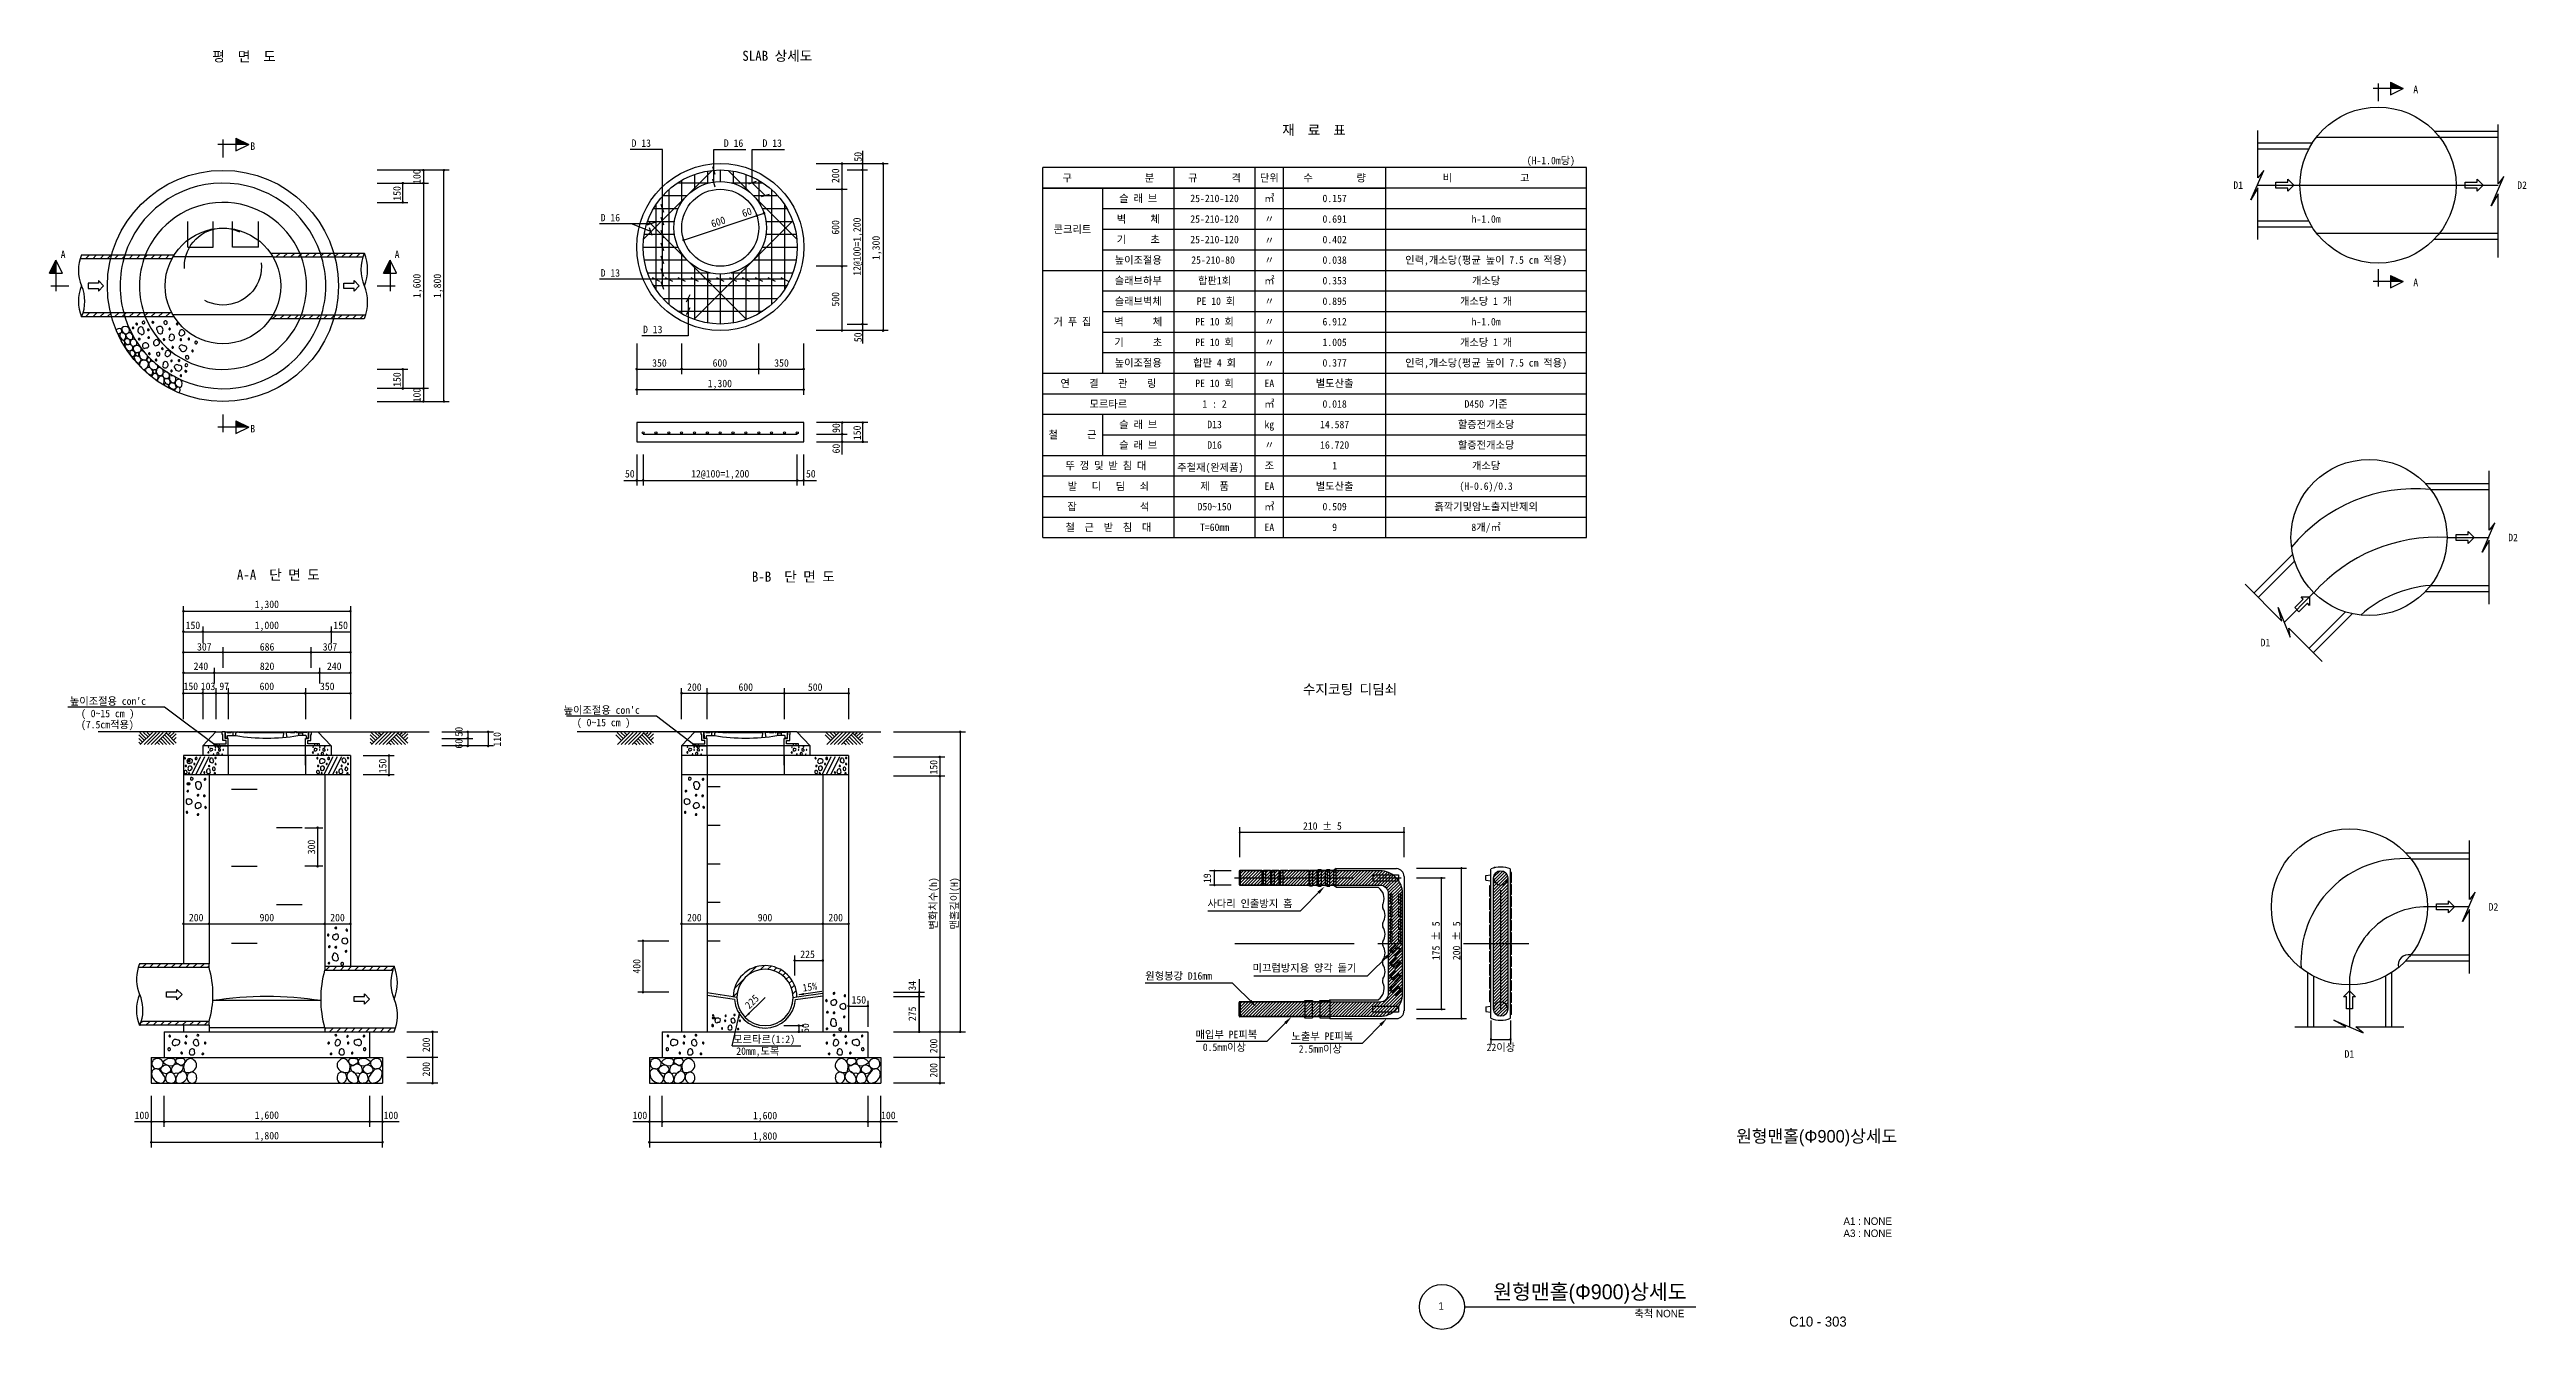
# Model space of a CAD drawing. Header units: inches. Extents: x 14 to 835, y 6 to 110.
# Drawn here: x 13.9 to 211.9, y 6 to 108.3 of the extents above; entities that cross this region are included whole.
import ezdxf
from ezdxf.enums import TextEntityAlignment as Align

# ---------------------------------------------------------------- set-up
doc = ezdxf.new("R2010")
doc.units = ezdxf.units.IN
doc.header["$MEASUREMENT"] = 0
doc.linetypes.add('CENTER', pattern=[50.8, 31.75, -6.35, 6.35, -6.35])
doc.linetypes.add('HIDDEN', pattern=[9.525, 6.35, -3.175])
for name, color, linetype in [('ARHT', 8, 'Continuous'), ('COBR', 3, 'Continuous'), ('COCN', 1, 'Continuous'), ('CODN', 1, 'Continuous'), ('COMM', 7, 'Continuous'), ('FORM', 7, 'Continuous'), ('TEXT', 3, 'Continuous'), ('XR-SHEET$1$SHT', 5, 'Continuous')]:
    doc.layers.add(name, color=color, linetype=linetype)
doc.styles.add('돋움', font='DotumChe.TTF')
doc.styles.add('돋음', font='Dotum.ttf')
pattern_1 = [(45, (75.16867, -32.86462), (-0.1237437, 0.1237437), [])]

msp = doc.modelspace()

# ---------------------------------------------------------------- texts
at = {"layer": 'TEXT', "style": '돋움'}
for s, height, p in [('평  면  도', 0.8, (29.47, 107.37)), ('재  료  표', 0.8, (115.01, 101.49)), ('350', 0.6, (62.68, 82.96)), ('600', 0.6, (67.51, 82.96)), ('350', 0.6, (72.44, 82.96)), ('〃', 0.6, (111.44, 82.89)), ('1,300', 0.6, (67.51, 81.32)), ('50', 0.6, (60.31, 74.1)), ('12@100=1,200', 0.6, (67.54, 74.1)), ('50', 0.6, (74.78, 74.1)), ('A-A  단 면 도', 0.8, (32.21, 65.92)), ('1,300', 0.6, (31.29, 63.66)), ('150', 0.6, (25.38, 61.98)), ('1,000', 0.6, (31.29, 61.98)), ('150', 0.6, (37.19, 61.98)), ('307', 0.6, (26.29, 60.26)), ('686', 0.6, (31.31, 60.26)), ('307', 0.6, (36.34, 60.26)), ('150', 0.6, (25.21, 57.1)), ('240', 0.6, (26.02, 58.71)), ('103', 0.6, (26.59, 57.1)), ('97', 0.6, (27.88, 57.1)), ('600', 0.6, (31.29, 57.1)), ('820', 0.6, (31.31, 58.71)), ('350', 0.6, (36.12, 57.1)), ('240', 0.6, (36.68, 58.71)), ('200', 0.6, (65.47, 57.04)), ('600', 0.6, (69.58, 57.04)), ('500', 0.6, (75.13, 57.04)), ('수지코팅 디딤쇠', 0.8, (117.89, 56.76)), ('200', 0.6, (25.64, 38.61)), ('900', 0.6, (31.29, 38.61)), ('200', 0.6, (36.94, 38.61)), ('200', 0.6, (65.47, 38.61)), ('900', 0.6, (71.12, 38.61)), ('200', 0.6, (76.77, 38.61)), ('225', 0.6, (74.52, 35.67)), ('150', 0.6, (78.62, 32.03)), ('100', 0.6, (21.3, 22.79)), ('1,600', 0.6, (31.29, 22.81)), ('100', 0.6, (41.21, 22.79)), ('100', 0.6, (61.12, 22.79)), ('1,600', 0.6, (71.12, 22.78)), ('100', 0.6, (80.98, 22.79)), ('1,800', 0.6, (31.29, 21.17)), ('1,800', 0.6, (71.12, 21.14))]:
    msp.add_text(s, height=height, dxfattribs=at).set_placement(p, align=Align.CENTER)
for s, height, p in [('SLAB 상세도', 0.8, (74.9, 107.42)), ('D 16', 0.6, (69.38, 100.54)), ('D 13', 0.6, (72.47, 100.54)), ('B-B  단 면 도', 0.8, (76.7, 65.77))]:
    msp.add_text(s, height=height, dxfattribs=at).set_placement(p, align=Align.RIGHT)
for s, p in [('A', (202.9, 104.83)), ('D 13', (60.45, 100.54)), ('B', (29.97, 100.3)), ('(H-1.0m당)', (132.02, 99.15)), ('D 16', (57.98, 94.58)), ('A', (14.81, 91.64)), ('A', (41.51, 91.64)), ('D 13', (57.98, 90.16)), ('A', (202.9, 89.39)), ('D 13', (61.37, 85.64)), ('B', (29.97, 77.7)), ('주철재(완제품)', (104.08, 74.61)), ("높이조절용 con'c", (15.54, 55.92)), ('( 0~15 cm )', (16.43, 54.93)), ("높이조절용 con'c", (55.02, 55.2)), ('(7.5cm적용)', (16.43, 54.04)), ('( 0~15 cm )', (56.08, 54.21)), ('210 %%p 5', (114.13, 45.93)), ('사다리 인출방지 홈', (106.49, 39.73)), ('원형봉강 D16mm', (101.52, 33.94)), ('미끄럼방지용 양각 돌기', (110.1, 34.58)), ('매입부 PE피복', (105.54, 29.26)), ('노출부 PE피복', (113.21, 29.12)), ('모르타르(1:2)', (68.57, 28.88)), ('20mm,도복', (68.82, 27.93)), ('0.5mm이상', (106.12, 28.24)), ('2.5mm이상', (113.79, 28.1)), ('22이상', (128.81, 28.23))]:
    msp.add_text(s, height=0.6, dxfattribs=at).set_placement(p)
for s, rotation, p in [('50', 90, (78.85, 99.75)), ('150', 90, (41.99, 96.82)), ('100', 90, (43.58, 98.16)), ('200', 90, (77.05, 98.23)), ('60', 18.4349, (69.76, 95.03)), ('600', 18.4349, (67.47, 94.26)), ('600', 90, (77.05, 94.1)), ('12@100=1,200', 90, (78.77, 92.56)), ('1,300', 90, (80.29, 92.46)), ('1,600', 90, (43.58, 89.42)), ('1,800', 90, (45.22, 89.42)), ('500', 90, (77.05, 88.35)), ('50', 90, (78.85, 85.31)), ('150', 90, (41.99, 81.93)), ('100', 90, (43.58, 80.69)), ('90', 90, (77.1, 78.05)), ('150', 90, (78.78, 77.67)), ('60', 90, (77.1, 76.41)), ('50', 90, (46.94, 53.77)), ('110', 90, (50, 53.16)), ('150', 90, (40.85, 51.03)), ('60', 90, (46.94, 52.81)), ('150', 90, (84.9, 50.93)), ('300', 90, (35.15, 44.55)), ('변화치수(h)', 90, (84.87, 40.04)), ('맨홀깊이(H)', 90, (86.56, 40.04)), ('19', 90, (106.77, 42.06)), ('400', 90, (61.16, 35.01)), ('15%', 8.5, (74.74, 33.07)), ('34', 90, (83.18, 33.45)), ('225', 45, (70.28, 31.97)), ('275', 90, (83.19, 31.21)), ('50', 90, (74.64, 30.07)), ('200', 90, (44.33, 28.73)), ('200', 90, (84.9, 28.64)), ('200', 90, (44.33, 26.78)), ('200', 90, (84.9, 26.69))]:
    msp.add_text(s, height=0.6, rotation=rotation, dxfattribs=at).set_placement(p, align=Align.CENTER)
for s, p in [('구               분', (98.57, 98.06)), ('규       격', (107.06, 98.06)), ('단위', (111.44, 98.06)), ('수         량', (116.66, 98.06)), ('비              고', (128.77, 98.06)), ('벽     체', (100.96, 94.77)), ('슬 래 브', (100.96, 96.42)), ('25-210-120', (107.06, 96.42)), ('25-210-120', (107.06, 94.77)), ('㎥', (111.44, 96.42)), ('0.157', (116.66, 96.42)), ('0.691', (116.66, 94.77)), ('h-1.0m', (128.77, 94.77)), ('콘크리트', (95.7, 93.95)), ('기     초', (100.96, 93.13)), ('25-210-120', (107.06, 93.13)), ('〃', (111.44, 94.77)), ('〃', (111.44, 93.06)), ('0.402', (116.66, 93.13)), ('높이조절용', (100.96, 91.49)), ('25-210-80', (106.94, 91.49)), ('〃', (111.44, 91.49)), ('0.038', (116.66, 91.49)), ('인력,개소당(평균 높이 7.5 cm 적용)', (128.77, 91.49)), ('슬래브하부', (100.96, 89.84)), ('합판1회', (107.06, 89.84)), ('㎡', (111.44, 89.84)), ('0.353', (116.66, 89.84)), ('개소당', (128.77, 89.84)), ('슬래브벽체', (100.96, 88.2)), ('PE 10 회', (107.17, 88.2)), ('〃', (111.44, 88.2)), ('0.895', (116.66, 88.2)), ('개소당 1 개', (128.77, 88.2)), ('거 푸 집', (95.7, 86.56)), ('기      초', (100.96, 84.91)), ('벽      체', (100.96, 86.56)), ('PE 10 회', (107.06, 86.56)), ('PE 10 회', (107.06, 84.91)), ('〃', (111.44, 86.56)), ('6.912', (116.66, 86.56)), ('1.005', (116.66, 84.91)), ('개소당 1 개', (128.77, 84.91)), ('h-1.0m', (128.77, 86.56)), ('높이조절용', (100.96, 83.27)), ('합판 4 회', (107.06, 83.27)), ('〃', (111.44, 84.91)), ('0.377', (116.66, 83.27)), ('인력,개소당(평균 높이 7.5 cm 적용)', (128.77, 83.27)), ('연    결    관    링', (98.57, 81.63)), ('PE 10 회', (107.06, 81.63)), ('EA', (111.44, 81.63)), ('별도산출', (116.66, 81.63)), ('모르타르', (98.57, 79.98)), ('1 : 2', (107.06, 79.98)), ('㎥', (111.44, 79.98)), ('0.018', (116.66, 79.98)), ('D450 기준', (128.77, 79.98)), ('철      근', (95.7, 77.52)), ('슬 래 브', (100.96, 78.34)), ('D13', (107.06, 78.34)), ('kg', (111.44, 78.34)), ('14.587', (116.66, 78.34)), ('할증전개소당', (128.77, 78.34)), ('뚜 껑 및 받 침 대 ', (98.57, 75.05)), ('슬 래 브', (100.96, 76.7)), ('D16', (107.06, 76.7)), ('조', (111.44, 75.05)), ('〃', (111.44, 76.7)), ('16.720', (116.66, 76.7)), ('1', (116.66, 75.05)), ('할증전개소당', (128.77, 76.7)), ('개소당', (128.77, 75.05)), ('발   디   딤   쇠', (98.57, 73.41)), ('제  품', (107.06, 73.41)), ('EA', (111.44, 73.41)), ('별도산출', (116.66, 73.41)), ('(H-0.6)/0.3', (128.77, 73.41)), ('잡             석', (98.57, 71.77)), ('D50~150', (107.06, 71.77)), ('㎥', (111.44, 71.77)), ('0.509', (116.66, 71.77)), ('흙깍기및암노출지반제외', (128.77, 71.77)), ('철  근  받  침  대', (98.57, 70.12)), ('T=60mm', (107.06, 70.12)), ('EA', (111.44, 70.12)), ('9', (116.66, 70.12)), ('8개/㎡', (128.77, 70.12))]:
    msp.add_text(s, height=0.6, dxfattribs=at).set_placement(p, align=Align.MIDDLE_CENTER)
for s, p in [('D1', (188.9, 97.48)), ('D2', (211.6, 97.48)), ('D2', (210.88, 69.3)), ('D1', (191.08, 60.9)), ('D2', (209.31, 39.76)), ('D1', (197.79, 28))]:
    msp.add_text(s, height=0.6, dxfattribs=at).set_placement(p, align=Align.MIDDLE)
for s, p in [('175 %%p 5', (125.06, 35.5)), ('200 %%p 5', (126.7, 35.5))]:
    msp.add_text(s, height=0.6, rotation=90, dxfattribs=at).set_placement(p)
at = {"layer": 'XR-SHEET$1$SHT', "color": 3, "style": '돋음'}
for s, height, p in [('원형맨홀(Φ900)상세도', 1, (155.2, 21.42)), ('A1 : NONE', 0.6, (159.28, 14.63)), ('A3 : NONE', 0.6, (159.28, 13.66)), ('C10 - 303', 0.8, (155.3, 6.6))]:
    msp.add_text(s, height=height, dxfattribs=at).set_placement(p, align=Align.MIDDLE_CENTER)
msp.add_text('1', height=0.6, dxfattribs=at).set_placement((125.18, 7.85), align=Align.MIDDLE)
msp.add_text('원형맨홀(Φ900)상세도', height=1.2, dxfattribs=at).set_placement((144.8, 8.02), align=Align.BOTTOM_RIGHT)
msp.add_text('축척 NONE', height=0.6, dxfattribs=at).set_placement((144.62, 7.54), align=Align.TOP_RIGHT)

# ---------------------------------------------------------------- blocks, each defined once
blk = doc.blocks.new('*X7')
at = {"color": 0}
for p, q in [((2192, 7340), (2222, 7370)), ((2249, 7340), (2279, 7370)), ((2305, 7340), (2335, 7370)), ((2362, 7340), (2392, 7370)), ((2419, 7340), (2449, 7370)), ((2475, 7340), (2505, 7370)), ((2532, 7340), (2562, 7370)), ((2588, 7340), (2618, 7370)), ((2645, 7340), (2675, 7370)), ((2701, 7340), (2731, 7370)), ((2758, 7340), (2788, 7370)), ((2815, 7340), (2845, 7370))]:
    blk.add_line(p, q, dxfattribs=at)
blk = doc.blocks.new('*X9')
at = {"color": 0}
for p, q in [((3648, 7325), (3678, 7355)), ((3705, 7325), (3735, 7355)), ((3761, 7325), (3791, 7355)), ((3818, 7325), (3848, 7355)), ((3874, 7325), (3904, 7355)), ((3931, 7325), (3961, 7355)), ((3987, 7325), (4017, 7355)), ((4044, 7325), (4074, 7355)), ((4101, 7325), (4131, 7355)), ((4157, 7325), (4187, 7355)), ((4214, 7325), (4244, 7355)), ((4270, 7325), (4300, 7355)), ((4327, 7325), (4357, 7355))]:
    blk.add_line(p, q, dxfattribs=at)
blk = doc.blocks.new('*X6')
at = {"color": 0}
for p, q in [((2190, 7790), (2220, 7820)), ((2246, 7790), (2276, 7820)), ((2303, 7790), (2333, 7820)), ((2359, 7790), (2389, 7820)), ((2416, 7790), (2446, 7820)), ((2473, 7790), (2503, 7820)), ((2529, 7790), (2559, 7820)), ((2586, 7790), (2616, 7820)), ((2642, 7790), (2672, 7820)), ((2699, 7790), (2729, 7820)), ((2755, 7790), (2785, 7820)), ((2812, 7790), (2842, 7820))]:
    blk.add_line(p, q, dxfattribs=at)
blk = doc.blocks.new('*X8')
at = {"color": 0}
for p, q in [((3675, 7805), (3705, 7835)), ((3732, 7805), (3762, 7835)), ((3789, 7805), (3819, 7835)), ((3845, 7805), (3875, 7835)), ((3902, 7805), (3932, 7835)), ((3958, 7805), (3988, 7835)), ((4015, 7805), (4045, 7835)), ((4071, 7805), (4101, 7835)), ((4128, 7805), (4158, 7835)), ((4185, 7805), (4215, 7835)), ((4241, 7805), (4271, 7835)), ((4298, 7805), (4328, 7835))]:
    blk.add_line(p, q, dxfattribs=at)
blk = doc.blocks.new('*X4')
at = {"color": 0}
for p, q in [((7719, 7040), (7749, 7070)), ((7775, 7040), (7805, 7070)), ((7832, 7040), (7862, 7070)), ((7889, 7040), (7919, 7070)), ((7945, 7040), (7975, 7070)), ((8002, 7040), (8032, 7070)), ((8058, 7040), (8088, 7070)), ((8115, 7040), (8145, 7070)), ((8171, 7040), (8201, 7070)), ((8228, 7040), (8245, 7057))]:
    blk.add_line(p, q, dxfattribs=at)
blk = doc.blocks.new('*X5')
at = {"color": 0}
for p, q in [((7710, 6579), (7721, 6590)), ((7748, 6560), (7778, 6590)), ((7805, 6560), (7835, 6590)), ((7861, 6560), (7891, 6590)), ((7918, 6560), (7948, 6590)), ((7974, 6560), (8004, 6590)), ((8031, 6560), (8061, 6590)), ((8087, 6560), (8117, 6590)), ((8144, 6560), (8174, 6590)), ((8200, 6560), (8230, 6590))]:
    blk.add_line(p, q, dxfattribs=at)
blk = doc.blocks.new('*X10')
at = {"color": 0}
for p, q in [((6810, 2490), (6810, 2490)), ((6817.5, 2505), (6817.5, 2505)), ((6825, 2490), (6825, 2490)), ((6832.5, 2505), (6832.5, 2505)), ((6840, 2490), (6840, 2490)), ((6855, 2490), (6855, 2490)), ((6870, 2490), (6870, 2490)), ((6885, 2490), (6885, 2490)), ((6900, 2490), (6900, 2490)), ((6907.5, 2475), (6907.5, 2475)), ((6915, 2490), (6915, 2490)), ((6922.5, 2475), (6922.5, 2475)), ((6930, 2490), (6930, 2490)), ((6937.5, 2475), (6937.5, 2475)), ((6952.5, 2475), (6952.5, 2475)), ((6967.5, 2475), (6967.5, 2475)), ((6982.5, 2475), (6982.5, 2475)), ((6997.5, 2475), (6997.5, 2475)), ((7005, 2460), (7005, 2460)), ((7012.5, 2475), (7012.5, 2475)), ((7020, 2460), (7020, 2460)), ((7020, 2430), (7020, 2430)), ((7027.5, 2475), (7027.5, 2475)), ((7027.5, 2445), (7027.5, 2445)), ((7027.5, 2415), (7027.5, 2415)), ((7035, 2460), (7035, 2460)), ((7035, 2430), (7035, 2430)), ((7035, 2400), (7035, 2400)), ((7042.5, 2415), (7042.5, 2415)), ((7042.5, 2385), (7042.5, 2385)), ((7477.5, 2415), (7477.5, 2415)), ((7477.5, 2385), (7477.5, 2385)), ((7485, 2460), (7485, 2460)), ((7485, 2430), (7485, 2430)), ((7485, 2400), (7485, 2400)), ((7492.5, 2475), (7492.5, 2475)), ((7492.5, 2445), (7492.5, 2445)), ((7492.5, 2415), (7492.5, 2415)), ((7500, 2460), (7500, 2460)), ((7500, 2430), (7500, 2430)), ((7507.5, 2475), (7507.5, 2475)), ((7515, 2460), (7515, 2460)), ((7522.5, 2475), (7522.5, 2475)), ((7537.5, 2475), (7537.5, 2475)), ((7552.5, 2475), (7552.5, 2475)), ((7567.5, 2475), (7567.5, 2475)), ((7582.5, 2475), (7582.5, 2475)), ((7590, 2490), (7590, 2490)), ((7597.5, 2475), (7597.5, 2475)), ((7605, 2490), (7605, 2490)), ((7612.5, 2475), (7612.5, 2475)), ((7620, 2490), (7620, 2490)), ((7635, 2490), (7635, 2490)), ((7650, 2490), (7650, 2490)), ((7665, 2490), (7665, 2490)), ((7680, 2490), (7680, 2490)), ((7687.5, 2505), (7687.5, 2505)), ((7695, 2490), (7695, 2490)), ((7702.5, 2505), (7702.5, 2505)), ((7050, 2370), (7050, 2370)), ((7057.5, 2355), (7057.5, 2355)), ((7065, 2340), (7065, 2340)), ((7072.5, 2325), (7072.5, 2325)), ((7080, 2310), (7080, 2310)), ((7087.5, 2325), (7087.5, 2325)), ((7095, 2310), (7095, 2310)), ((7102.5, 2295), (7102.5, 2295)), ((7117.5, 2295), (7117.5, 2295)), ((7125, 2280), (7125, 2280)), ((7140, 2280), (7140, 2280)), ((7147.5, 2265), (7147.5, 2265)), ((7162.5, 2265), (7162.5, 2265)), ((7170, 2250), (7170, 2250)), ((7177.5, 2265), (7177.5, 2265)), ((7185, 2250), (7185, 2250)), ((7200, 2250), (7200, 2250)), ((7215, 2250), (7215, 2250)), ((7222.5, 2235), (7222.5, 2235)), ((7230, 2250), (7230, 2250)), ((7237.5, 2235), (7237.5, 2235)), ((7245, 2250), (7245, 2250)), ((7252.5, 2235), (7252.5, 2235)), ((7260, 2250), (7260, 2250)), ((7267.5, 2235), (7267.5, 2235)), ((7275, 2250), (7275, 2250)), ((7282.5, 2235), (7282.5, 2235)), ((7290, 2250), (7290, 2250)), ((7297.5, 2235), (7297.5, 2235)), ((7305, 2250), (7305, 2250)), ((7320, 2250), (7320, 2250)), ((7335, 2250), (7335, 2250)), ((7342.5, 2265), (7342.5, 2265)), ((7350, 2250), (7350, 2250)), ((7357.5, 2265), (7357.5, 2265)), ((7372.5, 2265), (7372.5, 2265)), ((7380, 2280), (7380, 2280)), ((7395, 2280), (7395, 2280)), ((7402.5, 2295), (7402.5, 2295)), ((7417.5, 2295), (7417.5, 2295)), ((7425, 2310), (7425, 2310)), ((7432.5, 2325), (7432.5, 2325)), ((7440, 2340), (7440, 2340)), ((7440, 2310), (7440, 2310)), ((7447.5, 2325), (7447.5, 2325)), ((7455, 2340), (7455, 2340)), ((7462.5, 2355), (7462.5, 2355)), ((7470, 2370), (7470, 2370))]:
    blk.add_line(p, q, dxfattribs=at)
blk = doc.blocks.new('*X11')
at = {"color": 0}
for p, q in [((7015, 2546), (7084, 2615)), ((7120, 2651), (7189, 2720)), ((7222, 2697), (7255, 2730)), ((7281, 2699), (7308, 2726)), ((7328, 2689), (7352, 2713)), ((7368, 2673), (7390, 2695)), ((7402, 2650), (7423, 2671)), ((7430, 2622), (7452, 2643)), ((7454, 2589), (7476, 2611)), ((7005, 2480), (7038, 2513)), ((7472, 2550), (7495, 2574)), ((7483, 2505), (7509, 2531)), ((7514, 2479), (7515, 2480))]:
    blk.add_line(p, q, dxfattribs=at)

# ---------------------------------------------------------------- hatches: boundary and pattern name
at = {"layer": 'ARHT', "linetype": 'Continuous'}
h = msp.add_hatch(dxfattribs=at)
h.set_pattern_fill('ANSI31', color=256, scale=1.4, style=0)
h.set_pattern_definition(pattern_1)
edge = h.paths.add_edge_path()
edge.add_line((109.1, 32.15), (109.1, 31.01))
edge.add_line((109.1, 31.01), (120.29, 31.01))
edge.add_arc((120.29, 32.81), 1.8, 270, 360)
edge.add_line((122.09, 32.81), (122.09, 36.83))
edge.add_line((122.09, 36.83), (122.09, 40.85))
edge.add_arc((120.29, 40.85), 1.8, 360, 450)
edge.add_line((120.29, 42.65), (109.1, 42.65))
edge.add_line((109.1, 42.65), (109.1, 41.51))
edge.add_line((109.1, 41.51), (120.29, 41.51))
edge.add_arc((120.29, 40.85), 0.66, 0, 90, ccw=False)
edge.add_line((120.95, 40.85), (120.95, 36.83))
edge.add_line((120.95, 36.83), (120.95, 32.81))
edge.add_arc((120.29, 32.81), 0.66, -90, 0, ccw=False)
edge.add_line((120.29, 32.15), (109.1, 32.15))
h = msp.add_hatch(dxfattribs=at)
h.set_pattern_fill('ANSI31', color=256, scale=1.4, style=0)
h.set_pattern_definition(pattern_1)
edge = h.paths.add_edge_path()
edge.add_arc((129.94, 42.08), 0.57, 0, 180, ccw=False)
edge.add_line((130.51, 42.08), (130.51, 36.83))
edge.add_line((130.51, 36.83), (130.51, 31.58))
edge.add_arc((129.94, 31.58), 0.57, -180, 0, ccw=False)
edge.add_line((129.37, 31.58), (129.37, 36.83))
edge.add_line((129.37, 36.83), (129.37, 42.08))

# ---------------------------------------------------------------- linework, layer by layer
for p, q in [((24.04, 86.38), (24.06, 86.36)), ((22.95, 84.32), (22.93, 84.33)), ((21.05, 53.52), (21.47, 53.09)), ((21.13, 53.72), (21.62, 53.23)), ((21.17, 52.75), (22.14, 53.72)), ((21.44, 53.72), (21.78, 53.38)), ((21.47, 52.76), (22.43, 53.72)), ((21.73, 53.72), (21.92, 53.52)), ((21.76, 52.76), (22.72, 53.72)), ((22.05, 52.76), (23.01, 53.72)), ((22.34, 52.76), (23.3, 53.72)), ((23.12, 53.51), (23.86, 52.76)), ((23.26, 53.65), (24.05, 52.86)), ((23.39, 53.52), (23.59, 53.72)), ((23.54, 53.38), (23.88, 53.72)), ((23.68, 53.23), (24.05, 53.6)), ((39.55, 53.52), (39.98, 53.09)), ((39.64, 53.72), (40.13, 53.23)), ((39.67, 52.75), (40.64, 53.72)), ((39.94, 53.72), (40.29, 53.38)), ((39.98, 52.76), (40.94, 53.72)), ((40.23, 53.72), (40.43, 53.52)), ((40.27, 52.76), (41.23, 53.72)), ((40.56, 52.76), (41.52, 53.72)), ((40.85, 52.76), (41.81, 53.72)), ((41.63, 53.51), (42.37, 52.76)), ((41.77, 53.65), (42.56, 52.86)), ((41.9, 53.52), (42.1, 53.72)), ((42.05, 53.38), (42.39, 53.72)), ((42.19, 53.23), (42.56, 53.6)), ((59.2, 53.52), (59.62, 53.09)), ((59.29, 53.72), (59.78, 53.23)), ((59.32, 52.75), (60.29, 53.72)), ((59.59, 53.72), (59.93, 53.38)), ((59.62, 52.76), (60.58, 53.72)), ((59.88, 53.72), (60.08, 53.52)), ((59.91, 52.76), (60.87, 53.72)), ((60.2, 52.76), (61.16, 53.72)), ((60.5, 52.76), (61.45, 53.72)), ((61.27, 53.51), (62.02, 52.76)), ((61.42, 53.65), (62.21, 52.86)), ((61.55, 53.52), (61.74, 53.72)), ((61.69, 53.38), (62.03, 53.72)), ((61.84, 53.23), (62.21, 53.6)), ((75.93, 53.52), (76.36, 53.09)), ((76.02, 53.72), (76.51, 53.23)), ((76.05, 52.75), (77.02, 53.72)), ((76.32, 53.72), (76.66, 53.38)), ((76.36, 52.76), (77.31, 53.72)), ((76.61, 53.72), (76.81, 53.52)), ((76.65, 52.76), (77.6, 53.72)), ((76.94, 52.76), (77.89, 53.72)), ((77.23, 52.76), (78.19, 53.72)), ((78, 53.51), (78.75, 52.76)), ((78.15, 53.65), (78.94, 52.86)), ((78.28, 53.52), (78.48, 53.72)), ((78.42, 53.38), (78.77, 53.72)), ((78.57, 53.23), (78.94, 53.6)), ((21.05, 53.22), (21.32, 52.95)), ((21.05, 52.93), (21.18, 52.8)), ((22.54, 52.92), (22.71, 52.75)), ((22.68, 53.07), (22.99, 52.76)), ((22.83, 53.21), (23.28, 52.76)), ((22.97, 53.36), (23.57, 52.76)), ((23.83, 53.09), (24.05, 53.31)), ((25.26, 50.31), (26, 51.79)), ((25.6, 50.31), (26.34, 51.79)), ((25.95, 50.31), (26.69, 51.79)), ((27.75, 51.97), (27.74, 51.97)), ((35.85, 50.31), (36.59, 51.79)), ((36.11, 51.97), (36.1, 51.97)), ((36.19, 50.31), (36.93, 51.79)), ((36.54, 50.31), (37.28, 51.79)), ((39.55, 53.22), (39.83, 52.95)), ((39.55, 52.93), (39.69, 52.8)), ((41.04, 52.92), (41.22, 52.75)), ((41.19, 53.07), (41.5, 52.76)), ((41.33, 53.21), (41.79, 52.76)), ((41.48, 53.36), (42.08, 52.76)), ((42.34, 53.09), (42.56, 53.31)), ((60.69, 52.92), (60.87, 52.75)), ((60.84, 53.07), (61.15, 52.76)), ((60.98, 53.21), (61.44, 52.76)), ((61.13, 53.36), (61.73, 52.76)), ((61.98, 53.09), (62.21, 53.31)), ((66.04, 51.97), (66.03, 51.97)), ((74.4, 51.97), (74.38, 51.97)), ((75.68, 50.31), (76.41, 51.79)), ((76.02, 50.31), (76.76, 51.79)), ((76.37, 50.31), (77.1, 51.79)), ((77.42, 52.92), (77.6, 52.75)), ((77.57, 53.07), (77.88, 52.76)), ((77.71, 53.21), (78.17, 52.76)), ((77.86, 53.36), (78.46, 52.76)), ((78.71, 53.09), (78.94, 53.31)), ((27.19, 50.47), (27.17, 50.47)), ((37.78, 50.47), (37.76, 50.47)), ((77.6, 50.47), (77.58, 50.47)), ((24.94, 47.26), (24.95, 47.28)), ((64.77, 47.26), (64.78, 47.28)), ((37.64, 37.97), (37.64, 37.94)), ((77.47, 32.73), (77.47, 32.7)), ((26.24, 28.04), (26.21, 28.05)), ((36.35, 28.04), (36.38, 28.05)), ((66.07, 28.04), (66.04, 28.05)), ((76.18, 28.04), (76.2, 28.05))]:
    msp.add_line(p, q, dxfattribs=at)
at = {"layer": 'ARHT', "color": 11, "linetype": 'Continuous'}
msp.add_line((69.03, 30.02), (69.01, 30.02), dxfattribs=at)
at = {"layer": 'ARHT', "linetype": 'Continuous'}
for centre, radius in [((25.03, 51.44), 0.103), ((25.03, 51.44), 0.0514), ((25.03, 49.6), 0.103), ((25.03, 49.6), 0.0514)]:
    msp.add_circle(centre, radius, dxfattribs=at)
at = {"layer": 'ARHT', "color": 11, "linetype": 'Continuous'}
for radius in [0.1, 0.05]:
    msp.add_circle((67.02, 30.87), radius, dxfattribs=at)
at = {"layer": 'ARHT', "linetype": 'Continuous'}
for centre, radius, start, end in [((19.49, 85.73), 0.28, 66.1303, 149.1144), ((19.26, 85.96), 0.418, 288.0379, 308.8661), ((19.35, 85.7), 0.145, 284.8352, 285.1402), ((19.5, 85.82), 0.193, 277.0928, 56.478), ((19.83, 85.45), 0.302, 126.4222, 235.1938), ((19.59, 85.35), 0.353, 57.5762, 80.2421), ((19.81, 85.24), 0.156, 192.3863, 341.4176), ((20.13, 86), 0.445, 170.1264, 243.5432), ((19.97, 85.7), 0.466, 51.6175, 126.8957), ((19.75, 85.38), 0.274, 317.4097, 85.1808), ((20.11, 84.95), 0.25, 357.5666, 138.1956), ((19.99, 85.91), 0.322, 258.6308, 359.8398), ((20.16, 85.42), 0.147, 159.4671, 187.2721), ((20.31, 85.36), 0.312, 65.5771, 157.9253), ((20.4, 85.55), 0.408, 201.0578, 273.5509), ((19.71, 85.78), 0.62, 12.8243, 27.8091), ((20.48, 85.37), 0.237, 257.0931, 292.4262), ((20.11, 85.3), 0.474, 342.3064, 46.2148), ((20.59, 86.06), 0.0569, 128.4094, 262.0319), ((20.6, 86.04), 0.0766, 32.8802, 129.8408), ((20.56, 86.11), 0.114, 278.8732, 297.799), ((20.62, 86.06), 0.0481, 259.1294, 30.8685), ((20.86, 86.38), 0.0575, 42.1344, 174.7977), ((20.85, 86.41), 0.0496, 206.8209, 238.4592), ((20.89, 86.38), 0.0652, 189.6003, 327.4083), ((20.91, 86.37), 0.0453, 314.0159, 97.8415), ((21.24, 85.86), 0.27, 122.5917, 260.3997), ((21.07, 85.17), 0.0569, 128.4094, 262.0319), ((21.09, 85.15), 0.0766, 32.8802, 129.8408), ((21.23, 85.96), 0.188, 352.1585, 135.9841), ((21.11, 85.17), 0.0481, 259.1294, 30.8685), ((21.37, 85.7), 0.205, 211.5408, 243.1791), ((21.25, 85.75), 0.238, 275.2023, 47.8656), ((21.42, 86.48), 0.0971, 122.5917, 260.3997), ((21.44, 86.52), 0.0838, 23.4997, 150.704), ((21.37, 86.59), 0.205, 278.8732, 297.799), ((21.46, 86.49), 0.0856, 275.2023, 47.8656), ((21.8, 85.9), 0.0569, 128.4094, 262.0319), ((21.81, 85.89), 0.0766, 32.8802, 129.8408), ((21.83, 85.28), 0.0569, 128.4094, 262.0319), ((21.78, 85.96), 0.114, 278.8732, 297.799), ((21.84, 85.27), 0.0766, 32.8802, 129.8408), ((21.8, 85.34), 0.114, 278.8732, 297.799), ((21.84, 85.91), 0.0481, 259.1294, 30.8685), ((21.86, 85.29), 0.0481, 259.1294, 30.8685), ((22.16, 86.51), 0.0575, 42.1344, 174.7977), ((22.14, 86.54), 0.0496, 206.8209, 238.4592), ((22.18, 86.51), 0.0652, 189.6003, 327.4083), ((22.21, 86.5), 0.0453, 314.0159, 97.8415), ((22.66, 85.98), 0.188, 91.0676, 234.8932), ((22.79, 85.82), 0.238, 179.186, 311.8493), ((22.72, 85.91), 0.27, 326.6519, 104.4599), ((22.75, 85.7), 0.205, 343.8725, 15.5108), ((23.05, 85.13), 0.0575, 42.1344, 174.7977), ((23.16, 86.5), 0.11, 92.9238, 225.5871), ((23.33, 86.53), 0.265, 202.9905, 221.9162), ((23.1, 85.13), 0.0453, 314.0159, 97.8415), ((23.2, 86.46), 0.129, 238.7829, 14.0144), ((23.21, 86.51), 0.119, 354.0116, 114.6081), ((23.57, 85.94), 0.114, 152.201, 171.1268), ((23.52, 85.97), 0.0569, 187.9681, 321.5906), ((23.88, 85.17), 0.419, 152.201, 171.1268), ((23.67, 85.27), 0.212, 191.8773, 324.632), ((23.52, 86), 0.0481, 59.1315, 190.8706), ((23.68, 85.39), 0.177, 59.1315, 190.8706), ((23.5, 85.98), 0.0766, 320.1592, 57.1198), ((23.65, 85.32), 0.26, 319.6861, 60.9538), ((24.1, 86.38), 0.0575, 42.1344, 174.7977), ((24.12, 86.38), 0.0652, 189.6003, 327.4083), ((24.14, 86.37), 0.0453, 314.0159, 97.8415), ((24.71, 85.53), 0.449, 152.201, 171.1268), ((24.47, 85.64), 0.212, 189.6003, 327.4083), ((24.49, 85.73), 0.187, 42.1344, 174.7977), ((24.41, 85.15), 0.0481, 59.1315, 190.8706), ((24.4, 85.13), 0.0766, 320.1592, 57.1198), ((24.56, 85.68), 0.183, 299.296, 66.5003), ((25.11, 85.14), 0.114, 152.201, 171.1268), ((25.05, 85.17), 0.0569, 187.9681, 321.5906), ((25.05, 85.2), 0.0481, 59.1315, 190.8706), ((25.04, 85.18), 0.0766, 320.1592, 57.1198), ((19.77, 84.52), 0.567, 97.1239, 104.6041), ((19.72, 84.87), 0.22, 311.4656, 96.292), ((19.67, 84.76), 0.203, 332.6146, 343.0162), ((20.19, 85.03), 0.282, 162.4106, 250.219), ((20.57, 81.46), 3.28, 94.1703, 101.6023), ((21.03, 85.05), 1.18, 198.5195, 220.3999), ((20.21, 84.89), 0.162, 226.8927, 19.9281), ((20.29, 84.52), 0.287, 235.8827, 314.5323), ((20.33, 84.49), 0.239, 312.322, 90.13), ((20.65, 84.09), 0.319, 155.5692, 270.064), ((20.49, 83.98), 0.273, 352.1975, 120.1117), ((20.66, 84.89), 0.288, 129.8096, 241.5339), ((20.61, 84.85), 0.3, 354.7784, 116.113), ((20.66, 84.85), 0.252, 237.8097, 351.6816), ((20.9, 84.4), 0.302, 141.8112, 262.7422), ((20.51, 83.98), 0.252, 301.8337, 351.6816), ((20.89, 84.28), 0.375, 34.9653, 126.9993), ((20.87, 83.45), 0.37, 47.1844, 123.3102), ((21.44, 83.88), 0.786, 189.1155, 235.3581), ((20.91, 83.96), 0.129, 75.9856, 211.2171), ((20.98, 84.09), 0.265, 228.0838, 247.0095), ((20.91, 84.48), 0.387, 264.2432, 285.9062), ((20.95, 83.92), 0.11, 224.4129, 357.0762), ((20.95, 83.97), 0.119, 335.3919, 95.9884), ((20.96, 83.51), 0.272, 278.4449, 52.4603), ((21, 84.36), 0.248, 273.4885, 34.5907), ((21.05, 85.22), 0.114, 278.8732, 297.799), ((21.3, 84.01), 0.215, 53.6293, 184.7343), ((21.55, 83.96), 0.47, 175.9847, 257.7941), ((21.44, 83.15), 0.331, 97.5655, 202.8448), ((21.55, 84.63), 0.212, 125.368, 258.1227), ((21.47, 83.1), 0.388, 18.1896, 101.1911), ((21.59, 84.61), 0.26, 29.0462, 130.3139), ((19.13, 81.85), 3.28, 37.9881, 45.4201), ((21.3, 83.24), 0.537, 284.1588, 357.8455), ((21.51, 83.73), 0.239, 256.1398, 33.9478), ((21.44, 84.84), 0.419, 278.8732, 297.799), ((21.67, 84.64), 0.177, 259.1294, 30.8685), ((21.87, 83.51), 0.173, 109.4191, 224.2806), ((21.87, 83.47), 0.15, 214.3332, 320.4391), ((21.73, 83.1), 0.574, 69.3893, 82.2353), ((21.9, 84), 0.0652, 122.5917, 260.3997), ((22.09, 83.15), 0.239, 56.0522, 193.8602), ((21.9, 84.02), 0.0453, 352.1585, 135.9841), ((21.93, 83.96), 0.0496, 211.5408, 243.1791), ((21.91, 83.97), 0.0575, 275.2023, 47.8656), ((21.85, 83.49), 0.17, 318.1674, 62.842), ((22.43, 84.85), 0.212, 122.5917, 260.3997), ((20.2, 80.77), 3.28, 44.5799, 52.0119), ((22.48, 84.94), 0.183, 23.4997, 150.704), ((22.42, 83.51), 0.0575, 42.1344, 174.7977), ((22.4, 83.53), 0.0496, 206.8209, 238.4592), ((22.44, 83.5), 0.0652, 189.6003, 327.4083), ((22.33, 85.08), 0.449, 278.8732, 297.799), ((22.57, 83.99), 0.11, 92.9238, 225.5871), ((22.46, 83.5), 0.0453, 314.0159, 97.8415), ((22.74, 84.01), 0.265, 202.9905, 221.9162), ((22.52, 84.87), 0.187, 275.2023, 47.8656), ((22.61, 83.94), 0.129, 238.7829, 14.0144), ((22.62, 83.99), 0.119, 354.0116, 114.6081), ((22.94, 84.4), 0.0652, 122.5917, 260.3997), ((22.94, 84.42), 0.0453, 352.1585, 135.9841), ((22.95, 84.37), 0.0575, 275.2023, 47.8656), ((23.04, 85.16), 0.0496, 206.8209, 238.4592), ((23.17, 83.19), 0.177, 59.1315, 190.8706), ((23.08, 85.13), 0.0652, 189.6003, 327.4083), ((23.58, 83.88), 0.449, 152.201, 171.1268), ((23.34, 83.99), 0.212, 189.6003, 327.4083), ((23.37, 84.08), 0.187, 42.1344, 174.7977), ((23.14, 83.12), 0.26, 319.6861, 60.9538), ((23.43, 84.03), 0.183, 299.296, 66.5003), ((23.72, 83.39), 0.114, 152.201, 171.1268), ((23.66, 83.42), 0.0569, 187.9681, 321.5906), ((23.67, 83.45), 0.0481, 59.1315, 190.8706), ((23.65, 83.43), 0.0766, 320.1592, 57.1198), ((23.81, 84.47), 0.114, 152.201, 171.1268), ((23.76, 84.49), 0.0569, 187.9681, 321.5906), ((23.76, 84.53), 0.0481, 59.1315, 190.8706), ((23.74, 84.51), 0.0766, 320.1592, 57.1198), ((24.32, 83.42), 0.114, 152.201, 171.1268), ((24.26, 83.44), 0.0569, 187.9681, 321.5906), ((24.26, 83.48), 0.0481, 59.1315, 190.8706), ((24.49, 84.46), 0.238, 42.1344, 174.7977), ((24.44, 84.58), 0.205, 206.8209, 238.4592), ((24.25, 83.46), 0.0766, 320.1592, 57.1198), ((24.6, 84.45), 0.27, 189.6003, 327.4083), ((24.47, 85.09), 0.114, 152.201, 171.1268), ((24.41, 85.12), 0.0569, 187.9681, 321.5906), ((24.7, 84.44), 0.188, 314.0159, 97.8415), ((24.85, 83.1), 0.0856, 42.1344, 174.7977), ((24.89, 83.73), 0.11, 92.9238, 225.5871), ((25.05, 83.75), 0.265, 202.9905, 221.9162), ((24.92, 83.69), 0.129, 238.7829, 14.0144), ((24.93, 83.73), 0.119, 354.0116, 114.6081), ((25.4, 84.18), 0.114, 152.201, 171.1268), ((25.35, 84.2), 0.0569, 187.9681, 321.5906), ((25.35, 84.24), 0.0481, 59.1315, 190.8706), ((25.33, 84.21), 0.0766, 320.1592, 57.1198), ((25.73, 84.84), 0.205, 152.201, 171.1268), ((25.62, 84.89), 0.0971, 189.6003, 327.4083), ((25.63, 84.93), 0.0856, 42.1344, 174.7977), ((25.66, 84.91), 0.0838, 299.296, 66.5003), ((24.05, 85.61), 3.9, 221.5287, 227.8123), ((21.83, 82.6), 0.297, 33.4029, 160.7855), ((22.13, 82.93), 0.621, 201.8776, 267.7683), ((22.31, 83.19), 0.47, 192.2059, 274.0152), ((21.8, 82.52), 0.369, 324.7376, 41.0178), ((22.34, 82.16), 0.252, 98.3184, 183.6289), ((22.28, 82.59), 0.11, 92.9238, 225.5871), ((22.45, 82.62), 0.265, 202.9905, 221.9162), ((22.32, 82.55), 0.129, 238.7829, 14.0144), ((22.33, 82.6), 0.119, 354.0116, 114.6081), ((22.34, 82.14), 0.273, 329.8883, 97.8025), ((22.37, 82.94), 0.215, 265.2657, 36.3707), ((22.36, 82.15), 0.264, 283.826, 325.5239), ((22.84, 82.55), 0.387, 164.0938, 185.7568), ((22.75, 82.55), 0.302, 187.2578, 308.1888), ((22.71, 82.64), 0.248, 55.4093, 176.5115), ((23.01, 81.81), 0.47, 136.0237, 179.2942), ((22.85, 81.97), 0.239, 359.87, 137.678), ((22.64, 82.54), 0.375, 323.0007, 55.0347), ((23.37, 82.96), 0.419, 152.201, 171.1268), ((23.16, 83.07), 0.212, 191.8773, 324.632), ((23.21, 82.3), 0.252, 98.3184, 212.1903), ((23.25, 82.3), 0.288, 208.4661, 320.1904), ((22.83, 81.62), 0.215, 328.08, 340.1885), ((19.82, 82.21), 3.28, 348.3977, 355.8297), ((23.23, 81.37), 0.22, 353.708, 138.5344), ((23.25, 81.85), 0.162, 70.0719, 223.1073), ((23.39, 81.83), 0.282, 199.781, 287.5894), ((23.2, 82.25), 0.3, 333.887, 95.2216), ((23.31, 81.75), 0.25, 311.8044, 92.4334), ((23.6, 81.45), 0.156, 108.5824, 257.6137), ((23.73, 82.12), 0.237, 157.5738, 192.9069), ((23.91, 82.04), 0.408, 176.4491, 248.9422), ((23.66, 81.76), 0.474, 43.7852, 107.6936), ((23.73, 81.4), 0.274, 4.8192, 132.5903), ((23.81, 81.47), 0.302, 214.8062, 323.5778), ((23.72, 82.57), 0.114, 152.201, 171.1268), ((23.66, 82.6), 0.0569, 187.9681, 321.5906), ((23.67, 82.63), 0.0481, 59.1315, 190.8706), ((23.65, 82.61), 0.0766, 320.1592, 57.1198), ((23.78, 81.8), 0.147, 262.7279, 290.5329), ((23.71, 81.95), 0.312, 292.0747, 24.4229), ((24.11, 82.89), 0.238, 42.1344, 174.7977), ((24.06, 83.01), 0.205, 206.8209, 238.4592), ((24.22, 82.88), 0.27, 189.6003, 327.4083), ((24.27, 81.63), 0.322, 90.1602, 191.3692), ((24.35, 81.77), 0.445, 206.4568, 279.8736), ((24.18, 81.14), 0.193, 33.522, 172.9072), ((23.71, 81.23), 0.353, 9.7579, 32.4238), ((24.09, 81.13), 0.28, 300.8856, 23.8697), ((24.13, 81.35), 0.62, 62.1909, 77.1757), ((24.32, 82.87), 0.188, 314.0159, 97.8415), ((24.47, 82.2), 0.114, 152.201, 171.1268), ((24.42, 82.23), 0.0569, 187.9681, 321.5906), ((24.42, 82.26), 0.0481, 59.1315, 190.8706), ((24.06, 81.61), 0.466, 323.1043, 38.3825), ((24.4, 82.24), 0.0766, 320.1592, 57.1198), ((24.79, 82.59), 0.0575, 42.1344, 174.7977), ((24.78, 82.62), 0.0496, 206.8209, 238.4592), ((24.95, 83.02), 0.205, 152.201, 171.1268), ((24.84, 83.06), 0.0971, 189.6003, 327.4083), ((24.82, 82.59), 0.0652, 189.6003, 327.4083), ((24.84, 82.58), 0.0453, 314.0159, 97.8415), ((24.88, 83.08), 0.0838, 299.296, 66.5003), ((24.31, 80.9), 0.418, 141.1339, 161.9621), ((24.06, 80.99), 0.145, 164.8598, 165.1648), ((24.74, 51.66), 0.0427, 43.2378, 176.8603), ((24.75, 51.66), 0.0574, 175.4289, 272.3895), ((24.75, 51.64), 0.0361, 274.4012, 46.1403), ((24.69, 51.66), 0.0855, 7.4707, 26.3965), ((25.11, 51.41), 0.202, 44.87, 182.678), ((25.18, 51.45), 0.178, 257.4041, 30.0674), ((25.26, 51.4), 0.154, 62.0906, 93.7289), ((25.64, 51.65), 0.0728, 44.87, 182.678), ((25.62, 51.62), 0.0628, 154.5657, 281.7699), ((25.65, 51.62), 0.0642, 257.4041, 30.0674), ((25.55, 51.63), 0.154, 7.4707, 26.3965), ((26.61, 52.1), 0.0345, 154.5657, 281.7699), ((26.62, 52.12), 0.04, 44.87, 182.678), ((26.63, 52.55), 0.0235, 43.2378, 176.8603), ((26.64, 52.55), 0.0316, 175.4289, 272.3895), ((26.62, 52.1), 0.0353, 257.4041, 30.0674), ((26.64, 52.54), 0.0198, 274.4012, 46.1403), ((26.61, 52.55), 0.047, 7.4707, 26.3965), ((26.57, 52.11), 0.0847, 7.4707, 26.3965), ((26.9, 51.48), 0.195, 174.9558, 276.2235), ((26.86, 51.5), 0.159, 47.147, 179.9017), ((26.83, 52.33), 0.111, 44.87, 182.678), ((26.79, 52.31), 0.0774, 169.2856, 313.1112), ((26.87, 52.35), 0.0982, 257.4041, 30.0674), ((26.91, 52.32), 0.0846, 62.0906, 93.7289), ((26.91, 51.42), 0.133, 274.4012, 46.1403), ((26.69, 51.47), 0.315, 7.4707, 26.3965), ((27.02, 51.99), 0.0235, 43.2378, 176.8603), ((27.03, 51.98), 0.0316, 175.4289, 272.3895), ((27.03, 51.97), 0.0198, 274.4012, 46.1403), ((27, 51.98), 0.047, 7.4707, 26.3965), ((27.16, 52.32), 0.0235, 43.2378, 176.8603), ((27.17, 52.32), 0.0316, 175.4289, 272.3895), ((27.18, 51.67), 0.0489, 44.87, 182.678), ((27.17, 51.66), 0.034, 169.2856, 313.1112), ((27.18, 52.54), 0.0235, 43.2378, 176.8603), ((27.19, 52.53), 0.0316, 175.4289, 272.3895), ((27.13, 52.32), 0.047, 7.4707, 26.3965), ((27.16, 52.31), 0.0198, 274.4012, 46.1403), ((27.19, 52.52), 0.0198, 274.4012, 46.1403), ((27.2, 51.68), 0.0431, 257.4041, 30.0674), ((27.15, 52.53), 0.047, 7.4707, 26.3965), ((27.22, 51.66), 0.0372, 62.0906, 93.7289), ((27.36, 52), 0.0755, 154.5657, 281.7699), ((27.37, 52.03), 0.0875, 44.87, 182.678), ((27.39, 52), 0.0771, 257.4041, 30.0674), ((27.5, 52.34), 0.0874, 47.147, 179.9017), ((27.52, 52.33), 0.107, 174.9558, 276.2235), ((27.27, 52.01), 0.185, 7.4707, 26.3965), ((27.52, 52.3), 0.073, 274.4012, 46.1403), ((27.56, 52.57), 0.0269, 44.87, 182.678), ((27.55, 52.56), 0.0187, 169.2856, 313.1112), ((27.4, 52.33), 0.173, 7.4707, 26.3965), ((27.57, 52.57), 0.0237, 257.4041, 30.0674), ((27.58, 52.56), 0.0204, 62.0906, 93.7289), ((27.72, 51.95), 0.0269, 44.87, 182.678), ((27.72, 51.95), 0.0187, 169.2856, 313.1112), ((27.73, 51.96), 0.0237, 257.4041, 30.0674), ((27.8, 52.32), 0.0235, 43.2378, 176.8603), ((27.81, 52.32), 0.0316, 175.4289, 272.3895), ((27.81, 52.31), 0.0198, 274.4012, 46.1403), ((27.77, 52.32), 0.047, 7.4707, 26.3965), ((34.97, 52.12), 0.04, 44.87, 182.678), ((34.96, 52.1), 0.0345, 154.5657, 281.7699), ((35, 52.55), 0.0316, 175.4289, 272.3895), ((34.98, 52.1), 0.0353, 257.4041, 30.0674), ((35, 52.54), 0.0198, 274.4012, 46.1403), ((34.93, 52.11), 0.0847, 7.4707, 26.3965), ((35.18, 52.33), 0.111, 44.87, 182.678), ((35.15, 52.31), 0.0774, 169.2856, 313.1112), ((35.22, 52.35), 0.0982, 257.4041, 30.0674), ((35.27, 52.32), 0.0846, 62.0906, 93.7289), ((35.33, 51.66), 0.0427, 43.2378, 176.8603), ((35.34, 51.66), 0.0574, 175.4289, 272.3895), ((35.34, 51.64), 0.0361, 274.4012, 46.1403), ((35.38, 51.99), 0.0235, 43.2378, 176.8603), ((35.39, 51.98), 0.0316, 175.4289, 272.3895), ((35.28, 51.66), 0.0855, 7.4707, 26.3965), ((35.39, 51.97), 0.0198, 274.4012, 46.1403), ((35.35, 51.98), 0.047, 7.4707, 26.3965), ((35.51, 52.32), 0.0235, 43.2378, 176.8603), ((35.52, 52.32), 0.0316, 175.4289, 272.3895), ((35.7, 51.41), 0.202, 44.87, 182.678), ((35.53, 52.54), 0.0235, 43.2378, 176.8603), ((35.54, 52.53), 0.0316, 175.4289, 272.3895), ((35.52, 52.31), 0.0198, 274.4012, 46.1403), ((35.49, 52.32), 0.047, 7.4707, 26.3965), ((35.54, 52.52), 0.0198, 274.4012, 46.1403), ((35.51, 52.53), 0.047, 7.4707, 26.3965), ((35.73, 52.03), 0.0875, 44.87, 182.678), ((35.71, 52), 0.0755, 154.5657, 281.7699), ((35.74, 52), 0.0771, 257.4041, 30.0674), ((35.77, 51.45), 0.178, 257.4041, 30.0674), ((35.85, 52.34), 0.0874, 47.147, 179.9017), ((35.87, 52.33), 0.107, 174.9558, 276.2235), ((35.63, 52.01), 0.185, 7.4707, 26.3965), ((35.85, 51.4), 0.154, 62.0906, 93.7289), ((35.88, 52.3), 0.073, 274.4012, 46.1403), ((35.92, 52.57), 0.0269, 44.87, 182.678), ((35.91, 52.56), 0.0187, 169.2856, 313.1112), ((35.76, 52.33), 0.173, 7.4707, 26.3965), ((35.93, 52.57), 0.0237, 257.4041, 30.0674), ((35.94, 52.56), 0.0204, 62.0906, 93.7289), ((36.08, 51.95), 0.0269, 44.87, 182.678), ((36.07, 51.95), 0.0187, 169.2856, 313.1112), ((36.09, 51.96), 0.0237, 257.4041, 30.0674), ((36.15, 52.32), 0.0235, 43.2378, 176.8603), ((36.16, 52.32), 0.0316, 175.4289, 272.3895), ((36.23, 51.65), 0.0728, 44.87, 182.678), ((36.21, 51.62), 0.0628, 154.5657, 281.7699), ((36.16, 52.31), 0.0198, 274.4012, 46.1403), ((36.13, 52.32), 0.047, 7.4707, 26.3965), ((36.24, 51.62), 0.0642, 257.4041, 30.0674), ((36.14, 51.63), 0.154, 7.4707, 26.3965), ((37.49, 51.48), 0.195, 174.9558, 276.2235), ((37.45, 51.5), 0.159, 47.147, 179.9017), ((37.5, 51.42), 0.133, 274.4012, 46.1403), ((37.28, 51.47), 0.315, 7.4707, 26.3965), ((37.77, 51.67), 0.0489, 44.87, 182.678), ((37.76, 51.66), 0.034, 169.2856, 313.1112), ((37.79, 51.68), 0.0431, 257.4041, 30.0674), ((37.81, 51.66), 0.0372, 62.0906, 93.7289), ((64.91, 52.12), 0.04, 44.87, 182.678), ((64.9, 52.1), 0.0345, 154.5657, 281.7699), ((64.92, 52.55), 0.0235, 43.2378, 176.8603), ((64.93, 52.55), 0.0316, 175.4289, 272.3895), ((64.91, 52.1), 0.0353, 257.4041, 30.0674), ((64.93, 52.54), 0.0198, 274.4012, 46.1403), ((64.86, 52.11), 0.0847, 7.4707, 26.3965), ((64.9, 52.55), 0.047, 7.4707, 26.3965), ((65.08, 52.31), 0.0774, 169.2856, 313.1112), ((65.12, 52.33), 0.111, 44.87, 182.678), ((65.16, 52.35), 0.0982, 257.4041, 30.0674), ((65.2, 52.32), 0.0846, 62.0906, 93.7289), ((65.31, 51.99), 0.0235, 43.2378, 176.8603), ((65.32, 51.98), 0.0316, 175.4289, 272.3895), ((65.32, 51.97), 0.0198, 274.4012, 46.1403), ((65.29, 51.98), 0.047, 7.4707, 26.3965), ((65.44, 52.32), 0.0235, 43.2378, 176.8603), ((65.45, 52.32), 0.0316, 175.4289, 272.3895), ((65.47, 52.54), 0.0235, 43.2378, 176.8603), ((65.47, 52.53), 0.0316, 175.4289, 272.3895), ((65.45, 52.31), 0.0198, 274.4012, 46.1403), ((65.42, 52.32), 0.047, 7.4707, 26.3965), ((65.44, 52.53), 0.047, 7.4707, 26.3965), ((65.47, 52.52), 0.0198, 274.4012, 46.1403), ((65.66, 52.03), 0.0875, 44.87, 182.678), ((65.64, 52), 0.0755, 154.5657, 281.7699), ((65.67, 52), 0.0771, 257.4041, 30.0674), ((65.79, 52.34), 0.0874, 47.147, 179.9017), ((65.8, 52.33), 0.107, 174.9558, 276.2235), ((65.56, 52.01), 0.185, 7.4707, 26.3965), ((65.85, 52.57), 0.0269, 44.87, 182.678), ((65.84, 52.56), 0.0187, 169.2856, 313.1112), ((65.81, 52.3), 0.073, 274.4012, 46.1403), ((65.69, 52.33), 0.173, 7.4707, 26.3965), ((65.86, 52.57), 0.0237, 257.4041, 30.0674), ((65.87, 52.56), 0.0204, 62.0906, 93.7289), ((66.01, 51.95), 0.0269, 44.87, 182.678), ((66, 51.95), 0.0187, 169.2856, 313.1112), ((66.02, 51.96), 0.0237, 257.4041, 30.0674), ((66.09, 52.32), 0.0235, 43.2378, 176.8603), ((66.09, 52.32), 0.0316, 175.4289, 272.3895), ((66.09, 52.31), 0.0198, 274.4012, 46.1403), ((66.06, 52.32), 0.047, 7.4707, 26.3965), ((73.26, 52.12), 0.04, 44.87, 182.678), ((73.25, 52.1), 0.0345, 154.5657, 281.7699), ((73.28, 52.55), 0.0235, 43.2378, 176.8603), ((73.28, 52.55), 0.0316, 175.4289, 272.3895), ((73.27, 52.1), 0.0353, 257.4041, 30.0674), ((73.25, 52.55), 0.047, 7.4707, 26.3965), ((73.28, 52.54), 0.0198, 274.4012, 46.1403), ((73.21, 52.11), 0.0847, 7.4707, 26.3965), ((73.47, 52.33), 0.111, 44.87, 182.678), ((73.44, 52.31), 0.0774, 169.2856, 313.1112), ((73.51, 52.35), 0.0982, 257.4041, 30.0674), ((73.56, 52.32), 0.0846, 62.0906, 93.7289), ((73.67, 51.99), 0.0235, 43.2378, 176.8603), ((73.67, 51.98), 0.0316, 175.4289, 272.3895), ((73.64, 51.98), 0.047, 7.4707, 26.3965), ((73.67, 51.97), 0.0198, 274.4012, 46.1403), ((73.8, 52.32), 0.0235, 43.2378, 176.8603), ((73.81, 52.32), 0.0316, 175.4289, 272.3895), ((73.82, 52.54), 0.0235, 43.2378, 176.8603), ((73.83, 52.53), 0.0316, 175.4289, 272.3895), ((73.81, 52.31), 0.0198, 274.4012, 46.1403), ((73.77, 52.32), 0.047, 7.4707, 26.3965), ((73.83, 52.52), 0.0198, 274.4012, 46.1403), ((73.8, 52.53), 0.047, 7.4707, 26.3965), ((74, 52), 0.0755, 154.5657, 281.7699), ((74.02, 52.03), 0.0875, 44.87, 182.678), ((74.03, 52), 0.0771, 257.4041, 30.0674), ((74.14, 52.34), 0.0874, 47.147, 179.9017), ((74.16, 52.33), 0.107, 174.9558, 276.2235), ((73.91, 52.01), 0.185, 7.4707, 26.3965), ((74.17, 52.3), 0.073, 274.4012, 46.1403), ((74.2, 52.57), 0.0269, 44.87, 182.678), ((74.2, 52.56), 0.0187, 169.2856, 313.1112), ((74.04, 52.33), 0.173, 7.4707, 26.3965), ((74.21, 52.57), 0.0237, 257.4041, 30.0674), ((74.22, 52.56), 0.0204, 62.0906, 93.7289), ((74.37, 51.95), 0.0269, 44.87, 182.678), ((74.36, 51.95), 0.0187, 169.2856, 313.1112), ((74.37, 51.96), 0.0237, 257.4041, 30.0674), ((74.44, 52.32), 0.0235, 43.2378, 176.8603), ((74.45, 52.32), 0.0316, 175.4289, 272.3895), ((74.45, 52.31), 0.0198, 274.4012, 46.1403), ((74.42, 52.32), 0.047, 7.4707, 26.3965), ((75.15, 51.66), 0.0427, 43.2378, 176.8603), ((75.17, 51.66), 0.0574, 175.4289, 272.3895), ((75.17, 51.64), 0.0361, 274.4012, 46.1403), ((75.11, 51.66), 0.0855, 7.4707, 26.3965), ((75.53, 51.41), 0.202, 44.87, 182.678), ((75.6, 51.45), 0.178, 257.4041, 30.0674), ((75.68, 51.4), 0.154, 62.0906, 93.7289), ((76.04, 51.62), 0.0628, 154.5657, 281.7699), ((76.05, 51.65), 0.0728, 44.87, 182.678), ((76.06, 51.62), 0.0642, 257.4041, 30.0674), ((75.97, 51.63), 0.154, 7.4707, 26.3965), ((77.28, 51.5), 0.159, 47.147, 179.9017), ((77.32, 51.48), 0.195, 174.9558, 276.2235), ((77.33, 51.42), 0.133, 274.4012, 46.1403), ((77.11, 51.47), 0.315, 7.4707, 26.3965), ((77.6, 51.67), 0.0489, 44.87, 182.678), ((77.59, 51.66), 0.034, 169.2856, 313.1112), ((77.62, 51.68), 0.0431, 257.4041, 30.0674), ((77.64, 51.66), 0.0372, 62.0906, 93.7289), ((24.79, 50.57), 0.111, 43.2378, 176.8603), ((24.82, 50.57), 0.149, 175.4289, 272.3895), ((24.8, 51.03), 0.0489, 44.87, 182.678), ((24.79, 51.02), 0.034, 169.2856, 313.1112), ((24.82, 51.04), 0.0431, 257.4041, 30.0674), ((24.82, 50.51), 0.0937, 274.4012, 46.1403), ((24.84, 51.03), 0.0372, 62.0906, 93.7289), ((24.67, 50.55), 0.222, 7.4707, 26.3965), ((25.05, 51.37), 0.141, 169.2856, 313.1112), ((25.12, 50.88), 0.14, 60.7007, 193.364), ((25.32, 50.8), 0.336, 170.7673, 189.6931), ((25.12, 50.82), 0.159, 208.1666, 345.9745), ((25.08, 50.45), 0.0427, 43.2378, 176.8603), ((25.09, 50.44), 0.0574, 175.4289, 272.3895), ((25.09, 50.42), 0.0361, 274.4012, 46.1403), ((25.03, 50.44), 0.0855, 7.4707, 26.3965), ((25.26, 50.03), 0.0838, 64.5657, 191.7699), ((25.26, 49.99), 0.0856, 167.4041, 300.0674), ((25.18, 50.87), 0.137, 317.8623, 85.0665), ((25.3, 50.01), 0.0971, 314.87, 92.678), ((25.28, 50.12), 0.205, 277.4707, 296.3965), ((25.49, 51.2), 0.0427, 43.2378, 176.8603), ((25.5, 51.2), 0.0574, 175.4289, 272.3895), ((25.5, 51.18), 0.0361, 274.4012, 46.1403), ((25.44, 51.2), 0.0855, 7.4707, 26.3965), ((25.76, 49.58), 0.188, 79.2856, 223.1112), ((25.8, 49.5), 0.27, 314.87, 92.678), ((26.29, 50.51), 0.0427, 43.2378, 176.8603), ((26.3, 50.51), 0.0574, 175.4289, 272.3895), ((26.35, 49.95), 0.0766, 85.4289, 182.3895), ((26.32, 49.95), 0.0481, 184.4012, 316.1403), ((26.3, 50.49), 0.0361, 274.4012, 46.1403), ((26.24, 50.51), 0.0855, 7.4707, 26.3965), ((26.35, 49.97), 0.0569, 313.2378, 86.8603), ((26.34, 50.03), 0.114, 277.4707, 296.3965), ((26.59, 50.57), 0.137, 154.5657, 281.7699), ((26.62, 50.64), 0.159, 44.87, 182.678), ((26.64, 50.57), 0.14, 257.4041, 30.0674), ((26.68, 51.05), 0.0427, 43.2378, 176.8603), ((26.69, 51.04), 0.0574, 175.4289, 272.3895), ((26.69, 51.02), 0.0361, 274.4012, 46.1403), ((26.63, 51.04), 0.0855, 7.4707, 26.3965), ((26.43, 50.6), 0.336, 7.4707, 26.3965), ((27.16, 50.74), 0.222, 160.9084, 179.8342), ((27.05, 50.77), 0.111, 196.6755, 330.298), ((27.04, 50.84), 0.0937, 67.8389, 199.578), ((27.02, 50.79), 0.149, 328.8666, 65.8272), ((27.13, 50.44), 0.0489, 44.87, 182.678), ((27.12, 50.43), 0.034, 169.2856, 313.1112), ((27.19, 51.19), 0.0427, 43.2378, 176.8603), ((27.2, 51.19), 0.0574, 175.4289, 272.3895), ((27.15, 50.44), 0.0431, 257.4041, 30.0674), ((27.2, 51.17), 0.0361, 274.4012, 46.1403), ((27.14, 51.18), 0.0855, 7.4707, 26.3965), ((35.38, 50.57), 0.111, 43.2378, 176.8603), ((35.41, 50.57), 0.149, 175.4289, 272.3895), ((35.39, 51.03), 0.0489, 44.87, 182.678), ((35.38, 51.02), 0.034, 169.2856, 313.1112), ((35.41, 51.04), 0.0431, 257.4041, 30.0674), ((35.41, 50.51), 0.0937, 274.4012, 46.1403), ((35.43, 51.03), 0.0372, 62.0906, 93.7289), ((35.26, 50.55), 0.222, 7.4707, 26.3965), ((35.64, 51.37), 0.141, 169.2856, 313.1112), ((35.71, 50.88), 0.14, 60.7007, 193.364), ((35.91, 50.8), 0.336, 170.7673, 189.6931), ((35.71, 50.82), 0.159, 208.1666, 345.9745), ((35.67, 50.45), 0.0427, 43.2378, 176.8603), ((35.68, 50.44), 0.0574, 175.4289, 272.3895), ((35.68, 50.42), 0.0361, 274.4012, 46.1403), ((35.62, 50.44), 0.0855, 7.4707, 26.3965), ((35.77, 50.87), 0.137, 317.8623, 85.0665), ((36.08, 51.2), 0.0427, 43.2378, 176.8603), ((36.09, 51.2), 0.0574, 175.4289, 272.3895), ((36.09, 51.18), 0.0361, 274.4012, 46.1403), ((36.03, 51.2), 0.0855, 7.4707, 26.3965), ((36.88, 50.51), 0.0427, 43.2378, 176.8603), ((36.89, 50.51), 0.0574, 175.4289, 272.3895), ((36.89, 50.49), 0.0361, 274.4012, 46.1403), ((36.83, 50.51), 0.0855, 7.4707, 26.3965), ((37.18, 50.57), 0.137, 154.5657, 281.7699), ((37.21, 50.64), 0.159, 44.87, 182.678), ((37.23, 50.57), 0.14, 257.4041, 30.0674), ((37.27, 51.05), 0.0427, 43.2378, 176.8603), ((37.28, 51.04), 0.0574, 175.4289, 272.3895), ((37.28, 51.02), 0.0361, 274.4012, 46.1403), ((37.22, 51.04), 0.0855, 7.4707, 26.3965), ((37.02, 50.6), 0.336, 7.4707, 26.3965), ((37.75, 50.74), 0.222, 160.9084, 179.8342), ((37.64, 50.77), 0.111, 196.6755, 330.298), ((37.63, 50.84), 0.0937, 67.8389, 199.578), ((37.61, 50.79), 0.149, 328.8666, 65.8272), ((37.72, 50.44), 0.0489, 44.87, 182.678), ((37.71, 50.43), 0.034, 169.2856, 313.1112), ((37.78, 51.19), 0.0427, 43.2378, 176.8603), ((37.79, 51.19), 0.0574, 175.4289, 272.3895), ((37.74, 50.44), 0.0431, 257.4041, 30.0674), ((37.79, 51.17), 0.0361, 274.4012, 46.1403), ((37.73, 51.18), 0.0855, 7.4707, 26.3965), ((65.09, 50.03), 0.0838, 64.5657, 191.7699), ((65.09, 49.99), 0.0856, 167.4041, 300.0674), ((65.13, 50.01), 0.0971, 314.87, 92.678), ((65.1, 50.12), 0.205, 277.4707, 296.3965), ((65.58, 49.58), 0.188, 79.2856, 223.1112), ((65.63, 49.5), 0.27, 314.87, 92.678), ((66.17, 49.95), 0.0766, 85.4289, 182.3895), ((66.15, 49.95), 0.0481, 184.4012, 316.1403), ((66.18, 49.97), 0.0569, 313.2378, 86.8603), ((66.17, 50.03), 0.114, 277.4707, 296.3965), ((75.2, 50.57), 0.111, 43.2378, 176.8603), ((75.24, 50.57), 0.149, 175.4289, 272.3895), ((75.22, 51.03), 0.0489, 44.87, 182.678), ((75.2, 51.02), 0.034, 169.2856, 313.1112), ((75.24, 51.04), 0.0431, 257.4041, 30.0674), ((75.26, 51.03), 0.0372, 62.0906, 93.7289), ((75.24, 50.51), 0.0937, 274.4012, 46.1403), ((75.09, 50.55), 0.222, 7.4707, 26.3965), ((75.46, 51.37), 0.141, 169.2856, 313.1112), ((75.54, 50.88), 0.14, 60.7007, 193.364), ((75.73, 50.8), 0.336, 170.7673, 189.6931), ((75.54, 50.82), 0.159, 208.1666, 345.9745), ((75.49, 50.45), 0.0427, 43.2378, 176.8603), ((75.51, 50.44), 0.0574, 175.4289, 272.3895), ((75.51, 50.42), 0.0361, 274.4012, 46.1403), ((75.45, 50.44), 0.0855, 7.4707, 26.3965), ((75.59, 50.87), 0.137, 317.8623, 85.0665), ((75.91, 51.2), 0.0427, 43.2378, 176.8603), ((75.92, 51.2), 0.0574, 175.4289, 272.3895), ((75.92, 51.18), 0.0361, 274.4012, 46.1403), ((75.86, 51.2), 0.0855, 7.4707, 26.3965), ((76.7, 50.51), 0.0427, 43.2378, 176.8603), ((76.72, 50.51), 0.0574, 175.4289, 272.3895), ((76.72, 50.49), 0.0361, 274.4012, 46.1403), ((76.66, 50.51), 0.0855, 7.4707, 26.3965), ((77, 50.57), 0.137, 154.5657, 281.7699), ((77.04, 50.64), 0.159, 44.87, 182.678), ((77.06, 50.57), 0.14, 257.4041, 30.0674), ((77.1, 51.05), 0.0427, 43.2378, 176.8603), ((77.11, 51.04), 0.0574, 175.4289, 272.3895), ((77.11, 51.02), 0.0361, 274.4012, 46.1403), ((77.05, 51.04), 0.0855, 7.4707, 26.3965), ((76.85, 50.6), 0.336, 7.4707, 26.3965), ((77.58, 50.74), 0.222, 160.9084, 179.8342), ((77.47, 50.77), 0.111, 196.6755, 330.298), ((77.46, 50.84), 0.0937, 67.8389, 199.578), ((77.43, 50.79), 0.149, 328.8666, 65.8272), ((77.55, 50.44), 0.0489, 44.87, 182.678), ((77.53, 50.43), 0.034, 169.2856, 313.1112), ((77.6, 51.19), 0.0427, 43.2378, 176.8603), ((77.62, 51.19), 0.0574, 175.4289, 272.3895), ((77.57, 50.44), 0.0431, 257.4041, 30.0674), ((77.62, 51.17), 0.0361, 274.4012, 46.1403), ((77.56, 51.18), 0.0855, 7.4707, 26.3965), ((25.01, 48.14), 0.187, 167.4041, 300.0674), ((25.01, 48.22), 0.183, 64.5657, 191.7699), ((24.98, 49), 0.0766, 85.4289, 182.3895), ((24.95, 49.01), 0.0481, 184.4012, 316.1403), ((24.98, 49.02), 0.0569, 313.2378, 86.8603), ((24.97, 49.09), 0.114, 277.4707, 296.3965), ((25.1, 48.17), 0.212, 314.87, 92.678), ((25.05, 48.43), 0.449, 277.4707, 296.3965), ((25.81, 47.83), 0.26, 84.9558, 186.2235), ((25.73, 47.81), 0.177, 184.4012, 316.1403), ((25.85, 49.4), 0.238, 167.4041, 300.0674), ((25.79, 48.68), 0.0766, 85.4289, 182.3895), ((25.76, 48.68), 0.0481, 184.4012, 316.1403), ((25.79, 48.7), 0.0569, 313.2378, 86.8603), ((25.78, 48.76), 0.114, 277.4707, 296.3965), ((25.84, 47.87), 0.212, 317.147, 89.9017), ((25.81, 48.11), 0.419, 277.4707, 296.3965), ((25.79, 49.29), 0.205, 332.0906, 3.7289), ((26.31, 48.63), 0.0766, 85.4289, 182.3895), ((26.28, 48.63), 0.0481, 184.4012, 316.1403), ((26.31, 48.65), 0.0569, 313.2378, 86.8603), ((26.3, 48.71), 0.114, 277.4707, 296.3965), ((26.38, 47.74), 0.0453, 79.2856, 223.1112), ((26.4, 47.7), 0.0575, 167.4041, 300.0674), ((26.39, 47.72), 0.0652, 314.87, 92.678), ((26.38, 47.67), 0.0496, 332.0906, 3.7289), ((64.84, 48.22), 0.183, 64.5657, 191.7699), ((64.84, 48.14), 0.187, 167.4041, 300.0674), ((64.8, 49), 0.0766, 85.4289, 182.3895), ((64.77, 49.01), 0.0481, 184.4012, 316.1403), ((64.81, 49.02), 0.0569, 313.2378, 86.8603), ((64.79, 49.09), 0.114, 277.4707, 296.3965), ((64.92, 48.17), 0.212, 314.87, 92.678), ((64.87, 48.43), 0.449, 277.4707, 296.3965), ((65.64, 47.83), 0.26, 84.9558, 186.2235), ((65.56, 47.81), 0.177, 184.4012, 316.1403), ((65.68, 49.4), 0.238, 167.4041, 300.0674), ((65.62, 48.68), 0.0766, 85.4289, 182.3895), ((65.59, 48.68), 0.0481, 184.4012, 316.1403), ((65.62, 48.7), 0.0569, 313.2378, 86.8603), ((65.61, 48.76), 0.114, 277.4707, 296.3965), ((65.66, 47.87), 0.212, 317.147, 89.9017), ((65.63, 48.11), 0.419, 277.4707, 296.3965), ((65.62, 49.29), 0.205, 332.0906, 3.7289), ((66.14, 48.63), 0.0766, 85.4289, 182.3895), ((66.11, 48.63), 0.0481, 184.4012, 316.1403), ((66.14, 48.65), 0.0569, 313.2378, 86.8603), ((66.13, 48.71), 0.114, 277.4707, 296.3965), ((66.2, 47.74), 0.0453, 79.2856, 223.1112), ((66.23, 47.7), 0.0575, 167.4041, 300.0674), ((66.21, 47.72), 0.0652, 314.87, 92.678), ((66.21, 47.67), 0.0496, 332.0906, 3.7289), ((24.89, 47.35), 0.0453, 79.2856, 223.1112), ((24.91, 47.31), 0.0575, 167.4041, 300.0674), ((24.9, 47.33), 0.0652, 314.87, 92.678), ((25.79, 47.13), 0.0766, 85.4289, 182.3895), ((25.76, 47.13), 0.0481, 184.4012, 316.1403), ((25.79, 47.15), 0.0569, 313.2378, 86.8603), ((25.78, 47.21), 0.114, 277.4707, 296.3965), ((64.72, 47.35), 0.0453, 79.2856, 223.1112), ((64.74, 47.31), 0.0575, 167.4041, 300.0674), ((64.73, 47.33), 0.0652, 314.87, 92.678), ((65.62, 47.13), 0.0766, 85.4289, 182.3895), ((65.59, 47.13), 0.0481, 184.4012, 316.1403), ((65.62, 47.15), 0.0569, 313.2378, 86.8603), ((65.61, 47.21), 0.114, 277.4707, 296.3965), ((36.79, 38.07), 0.0569, 133.2378, 266.8603), ((36.81, 38.01), 0.114, 97.4707, 116.3965), ((36.83, 38.09), 0.0481, 4.4012, 136.1403), ((36.8, 38.09), 0.0766, 265.4289, 2.3895), ((37.68, 37.89), 0.0652, 134.87, 272.678), ((37.67, 37.92), 0.0575, 347.4041, 120.0674), ((37.7, 37.87), 0.0453, 259.2856, 43.1112), ((36.2, 37.5), 0.0652, 134.87, 272.678), ((36.2, 37.55), 0.0496, 152.0906, 183.7289), ((36.19, 37.53), 0.0575, 347.4041, 120.0674), ((36.21, 37.48), 0.0453, 259.2856, 43.1112), ((36.28, 36.57), 0.0569, 133.2378, 266.8603), ((36.29, 36.51), 0.114, 97.4707, 116.3965), ((36.31, 36.59), 0.0481, 4.4012, 136.1403), ((36.28, 36.59), 0.0766, 265.4289, 2.3895), ((36.78, 35.73), 0.27, 134.87, 272.678), ((36.75, 37.35), 0.212, 137.147, 269.9017), ((36.78, 37.12), 0.419, 97.4707, 116.3965), ((36.8, 35.93), 0.205, 152.0906, 183.7289), ((36.73, 35.82), 0.238, 347.4041, 120.0674), ((36.85, 37.41), 0.177, 4.4012, 136.1403), ((36.79, 36.52), 0.0569, 133.2378, 266.8603), ((36.77, 37.39), 0.26, 264.9558, 6.2235), ((36.81, 36.46), 0.114, 97.4707, 116.3965), ((36.83, 36.54), 0.0481, 4.4012, 136.1403), ((36.8, 36.54), 0.0766, 265.4289, 2.3895), ((36.83, 35.64), 0.188, 259.2856, 43.1112), ((37.49, 37.05), 0.212, 134.87, 272.678), ((37.54, 36.8), 0.449, 97.4707, 116.3965), ((37.57, 37.08), 0.187, 347.4041, 120.0674), ((37.58, 37), 0.183, 244.5657, 11.7699), ((37.61, 36.2), 0.0569, 133.2378, 266.8603), ((37.62, 36.14), 0.114, 97.4707, 116.3965), ((37.64, 36.22), 0.0481, 4.4012, 136.1403), ((37.61, 36.22), 0.0766, 265.4289, 2.3895), ((36.24, 35.25), 0.0569, 133.2378, 266.8603), ((36.25, 35.19), 0.114, 97.4707, 116.3965), ((36.27, 35.27), 0.0481, 4.4012, 136.1403), ((36.24, 35.27), 0.0766, 265.4289, 2.3895), ((37.29, 35.21), 0.0971, 134.87, 272.678), ((37.31, 35.1), 0.205, 97.4707, 116.3965), ((37.33, 35.23), 0.0856, 347.4041, 120.0674), ((37.33, 35.19), 0.0838, 244.5657, 11.7699), ((76.03, 32.26), 0.0652, 134.87, 272.678), ((76.03, 32.31), 0.0496, 152.0906, 183.7289), ((76.02, 32.29), 0.0575, 347.4041, 120.0674), ((76.04, 32.24), 0.0453, 259.2856, 43.1112), ((76.58, 32.11), 0.212, 137.147, 269.9017), ((76.61, 31.88), 0.419, 97.4707, 116.3965), ((76.68, 32.17), 0.177, 4.4012, 136.1403), ((76.62, 32.84), 0.0569, 133.2378, 266.8603), ((76.63, 32.78), 0.114, 97.4707, 116.3965), ((76.6, 32.16), 0.26, 264.9558, 6.2235), ((76.65, 32.86), 0.0481, 4.4012, 136.1403), ((76.63, 32.86), 0.0766, 265.4289, 2.3895), ((77.32, 31.81), 0.212, 134.87, 272.678), ((77.37, 31.56), 0.449, 97.4707, 116.3965), ((77.4, 31.84), 0.187, 347.4041, 120.0674), ((77.41, 31.76), 0.183, 244.5657, 11.7699), ((77.51, 32.66), 0.0652, 134.87, 272.678), ((77.5, 32.68), 0.0575, 347.4041, 120.0674), ((77.52, 32.63), 0.0453, 259.2856, 43.1112), ((76.06, 30.01), 0.0569, 133.2378, 266.8603), ((76.08, 29.95), 0.114, 97.4707, 116.3965), ((76.1, 31.34), 0.0569, 133.2378, 266.8603), ((76.11, 31.27), 0.114, 97.4707, 116.3965), ((76.1, 30.03), 0.0481, 4.4012, 136.1403), ((76.07, 30.03), 0.0766, 265.4289, 2.3895), ((76.13, 31.35), 0.0481, 4.4012, 136.1403), ((76.11, 31.35), 0.0766, 265.4289, 2.3895), ((76.61, 30.49), 0.27, 134.87, 272.678), ((76.62, 30.69), 0.205, 152.0906, 183.7289), ((76.56, 30.58), 0.238, 347.4041, 120.0674), ((76.62, 31.28), 0.0569, 133.2378, 266.8603), ((76.63, 31.22), 0.114, 97.4707, 116.3965), ((76.65, 31.3), 0.0481, 4.4012, 136.1403), ((76.63, 31.3), 0.0766, 265.4289, 2.3895), ((76.66, 30.4), 0.188, 259.2856, 43.1112), ((77.11, 29.98), 0.0971, 134.87, 272.678), ((77.14, 29.86), 0.205, 97.4707, 116.3965), ((77.15, 29.99), 0.0856, 347.4041, 120.0674), ((77.16, 29.95), 0.0838, 244.5657, 11.7699), ((77.44, 30.96), 0.0569, 133.2378, 266.8603), ((77.45, 30.9), 0.114, 97.4707, 116.3965), ((77.47, 30.98), 0.0481, 4.4012, 136.1403), ((77.44, 30.98), 0.0766, 265.4289, 2.3895), ((23.46, 28.36), 0.0838, 154.5657, 281.7699), ((23.48, 28.4), 0.0971, 44.87, 182.678), ((23.52, 29.45), 0.0569, 43.2378, 176.8603), ((23.54, 29.45), 0.0766, 175.4289, 272.3895), ((23.5, 28.36), 0.0856, 257.4041, 30.0674), ((23.54, 29.42), 0.0481, 274.4012, 46.1403), ((23.37, 28.38), 0.205, 7.4707, 26.3965), ((23.46, 29.44), 0.114, 7.4707, 26.3965), ((23.91, 28.86), 0.188, 169.2856, 313.1112), ((24, 28.9), 0.27, 44.87, 182.678), ((24.09, 28.95), 0.238, 257.4041, 30.0674), ((24.2, 28.89), 0.205, 62.0906, 93.7289), ((24.47, 28.08), 0.0569, 43.2378, 176.8603), ((24.49, 28.08), 0.0766, 175.4289, 272.3895), ((24.49, 28.05), 0.0481, 274.4012, 46.1403), ((24.41, 28.07), 0.114, 7.4707, 26.3965), ((24.79, 28.89), 0.0569, 43.2378, 176.8603), ((24.81, 28.89), 0.0766, 175.4289, 272.3895), ((24.85, 29.41), 0.0569, 43.2378, 176.8603), ((24.86, 29.41), 0.0766, 175.4289, 272.3895), ((24.81, 28.86), 0.0481, 274.4012, 46.1403), ((24.73, 28.88), 0.114, 7.4707, 26.3965), ((24.86, 29.38), 0.0481, 274.4012, 46.1403), ((24.78, 29.4), 0.114, 7.4707, 26.3965), ((25.27, 28.11), 0.183, 154.5657, 281.7699), ((25.32, 28.2), 0.212, 44.87, 182.678), ((25.35, 28.11), 0.187, 257.4041, 30.0674), ((25.62, 28.94), 0.212, 47.147, 179.9017), ((25.67, 28.92), 0.26, 174.9558, 276.2235), ((25.07, 28.15), 0.449, 7.4707, 26.3965), ((25.68, 28.83), 0.177, 274.4012, 46.1403), ((25.77, 29.49), 0.0652, 44.87, 182.678), ((25.75, 29.48), 0.0453, 169.2856, 313.1112), ((25.39, 28.91), 0.419, 7.4707, 26.3965), ((25.8, 29.5), 0.0575, 257.4041, 30.0674), ((25.82, 29.48), 0.0496, 62.0906, 93.7289), ((26.17, 28), 0.0652, 44.87, 182.678), ((26.14, 27.99), 0.0453, 169.2856, 313.1112), ((26.19, 28.01), 0.0575, 257.4041, 30.0674), ((26.35, 28.89), 0.0569, 43.2378, 176.8603), ((26.37, 28.89), 0.0766, 175.4289, 272.3895), ((26.36, 28.86), 0.0481, 274.4012, 46.1403), ((26.29, 28.88), 0.114, 7.4707, 26.3965), ((36.22, 28.86), 0.0481, 133.8597, 265.5988), ((36.3, 28.88), 0.114, 153.6035, 172.5293), ((36.24, 28.89), 0.0569, 3.1397, 136.7622), ((36.22, 28.89), 0.0766, 267.6105, 4.5711), ((36.4, 28.01), 0.0575, 149.9326, 282.5959), ((36.42, 28), 0.0652, 357.322, 135.13), ((36.44, 27.99), 0.0453, 226.8888, 10.7144), ((36.79, 29.5), 0.0575, 149.9326, 282.5959), ((36.91, 28.83), 0.177, 133.8597, 265.5988), ((36.76, 29.48), 0.0496, 86.2711, 117.9094), ((36.81, 29.49), 0.0652, 357.322, 135.13), ((37.2, 28.91), 0.419, 153.6035, 172.5293), ((36.83, 29.48), 0.0453, 226.8888, 10.7144), ((36.97, 28.94), 0.212, 0.0983, 132.853), ((36.92, 28.92), 0.26, 263.7765, 5.0442), ((37.24, 28.11), 0.187, 149.9326, 282.5959), ((37.52, 28.15), 0.449, 153.6035, 172.5293), ((37.27, 28.2), 0.212, 357.322, 135.13), ((37.31, 28.11), 0.183, 258.2301, 25.4343), ((37.72, 29.38), 0.0481, 133.8597, 265.5988), ((37.8, 29.4), 0.114, 153.6035, 172.5293), ((37.74, 29.41), 0.0569, 3.1397, 136.7622), ((37.72, 29.41), 0.0766, 267.6105, 4.5711), ((37.78, 28.86), 0.0481, 133.8597, 265.5988), ((37.86, 28.88), 0.114, 153.6035, 172.5293), ((37.8, 28.89), 0.0569, 3.1397, 136.7622), ((37.78, 28.89), 0.0766, 267.6105, 4.5711), ((38.1, 28.05), 0.0481, 133.8597, 265.5988), ((38.18, 28.07), 0.114, 153.6035, 172.5293), ((38.12, 28.08), 0.0569, 3.1397, 136.7622), ((38.1, 28.08), 0.0766, 267.6105, 4.5711), ((38.49, 28.95), 0.238, 149.9326, 282.5959), ((38.38, 28.89), 0.205, 86.2711, 117.9094), ((38.59, 28.9), 0.27, 357.322, 135.13), ((38.67, 28.86), 0.188, 226.8888, 10.7144), ((39.04, 29.42), 0.0481, 133.8597, 265.5988), ((39.09, 28.36), 0.0856, 149.9326, 282.5959), ((39.12, 29.44), 0.114, 153.6035, 172.5293), ((39.22, 28.38), 0.205, 153.6035, 172.5293), ((39.06, 29.45), 0.0569, 3.1397, 136.7622), ((39.1, 28.4), 0.0971, 357.322, 135.13), ((39.04, 29.45), 0.0766, 267.6105, 4.5711), ((39.12, 28.36), 0.0838, 258.2301, 25.4343), ((63.29, 28.36), 0.0838, 154.5657, 281.7699), ((63.31, 28.4), 0.0971, 44.87, 182.678), ((63.35, 29.45), 0.0569, 43.2378, 176.8603), ((63.37, 29.45), 0.0766, 175.4289, 272.3895), ((63.33, 28.36), 0.0856, 257.4041, 30.0674), ((63.37, 29.42), 0.0481, 274.4012, 46.1403), ((63.2, 28.38), 0.205, 7.4707, 26.3965), ((63.29, 29.44), 0.114, 7.4707, 26.3965), ((63.74, 28.86), 0.188, 169.2856, 313.1112), ((63.83, 28.9), 0.27, 44.87, 182.678), ((63.92, 28.95), 0.238, 257.4041, 30.0674), ((64.03, 28.89), 0.205, 62.0906, 93.7289), ((64.3, 28.08), 0.0569, 43.2378, 176.8603), ((64.32, 28.08), 0.0766, 175.4289, 272.3895), ((64.32, 28.05), 0.0481, 274.4012, 46.1403), ((64.24, 28.07), 0.114, 7.4707, 26.3965), ((64.62, 28.89), 0.0569, 43.2378, 176.8603), ((64.64, 28.89), 0.0766, 175.4289, 272.3895), ((64.67, 29.41), 0.0569, 43.2378, 176.8603), ((64.69, 29.41), 0.0766, 175.4289, 272.3895), ((64.64, 28.86), 0.0481, 274.4012, 46.1403), ((64.56, 28.88), 0.114, 7.4707, 26.3965), ((64.69, 29.38), 0.0481, 274.4012, 46.1403), ((64.61, 29.4), 0.114, 7.4707, 26.3965), ((65.1, 28.11), 0.183, 154.5657, 281.7699), ((65.15, 28.2), 0.212, 44.87, 182.678), ((65.18, 28.11), 0.187, 257.4041, 30.0674), ((65.45, 28.94), 0.212, 47.147, 179.9017), ((65.49, 28.92), 0.26, 174.9558, 276.2235), ((64.9, 28.15), 0.449, 7.4707, 26.3965), ((65.51, 28.83), 0.177, 274.4012, 46.1403), ((65.6, 29.49), 0.0652, 44.87, 182.678), ((65.58, 29.48), 0.0453, 169.2856, 313.1112), ((65.21, 28.91), 0.419, 7.4707, 26.3965), ((65.62, 29.5), 0.0575, 257.4041, 30.0674), ((65.65, 29.48), 0.0496, 62.0906, 93.7289), ((65.99, 28), 0.0652, 44.87, 182.678), ((65.97, 27.99), 0.0453, 169.2856, 313.1112), ((66.02, 28.01), 0.0575, 257.4041, 30.0674), ((66.17, 28.89), 0.0569, 43.2378, 176.8603), ((66.19, 28.89), 0.0766, 175.4289, 272.3895), ((66.19, 28.86), 0.0481, 274.4012, 46.1403), ((66.11, 28.88), 0.114, 7.4707, 26.3965), ((76.05, 28.86), 0.0481, 133.8597, 265.5988), ((76.13, 28.88), 0.114, 153.6035, 172.5293), ((76.07, 28.89), 0.0569, 3.1397, 136.7622), ((76.05, 28.89), 0.0766, 267.6105, 4.5711), ((76.23, 28.01), 0.0575, 149.9326, 282.5959), ((76.25, 28), 0.0652, 357.322, 135.13), ((76.27, 27.99), 0.0453, 226.8888, 10.7144), ((76.62, 29.5), 0.0575, 149.9326, 282.5959), ((76.73, 28.83), 0.177, 133.8597, 265.5988), ((76.59, 29.48), 0.0496, 86.2711, 117.9094), ((76.64, 29.49), 0.0652, 357.322, 135.13), ((77.03, 28.91), 0.419, 153.6035, 172.5293), ((76.66, 29.48), 0.0453, 226.8888, 10.7144), ((76.8, 28.94), 0.212, 0.0983, 132.853), ((76.75, 28.92), 0.26, 263.7765, 5.0442), ((77.06, 28.11), 0.187, 149.9326, 282.5959), ((77.35, 28.15), 0.449, 153.6035, 172.5293), ((77.09, 28.2), 0.212, 357.322, 135.13), ((77.14, 28.11), 0.183, 258.2301, 25.4343), ((77.55, 29.38), 0.0481, 133.8597, 265.5988), ((77.63, 29.4), 0.114, 153.6035, 172.5293), ((77.57, 29.41), 0.0569, 3.1397, 136.7622), ((77.55, 29.41), 0.0766, 267.6105, 4.5711), ((77.6, 28.86), 0.0481, 133.8597, 265.5988), ((77.68, 28.88), 0.114, 153.6035, 172.5293), ((77.62, 28.89), 0.0569, 3.1397, 136.7622), ((77.6, 28.89), 0.0766, 267.6105, 4.5711), ((77.93, 28.05), 0.0481, 133.8597, 265.5988), ((78.01, 28.07), 0.114, 153.6035, 172.5293), ((77.94, 28.08), 0.0569, 3.1397, 136.7622), ((77.93, 28.08), 0.0766, 267.6105, 4.5711), ((78.32, 28.95), 0.238, 149.9326, 282.5959), ((78.21, 28.89), 0.205, 86.2711, 117.9094), ((78.42, 28.9), 0.27, 357.322, 135.13), ((78.5, 28.86), 0.188, 226.8888, 10.7144), ((78.87, 29.42), 0.0481, 133.8597, 265.5988), ((78.91, 28.36), 0.0856, 149.9326, 282.5959), ((78.95, 29.44), 0.114, 153.6035, 172.5293), ((79.04, 28.38), 0.205, 153.6035, 172.5293), ((78.89, 29.45), 0.0569, 3.1397, 136.7622), ((78.93, 28.4), 0.0971, 357.322, 135.13), ((78.87, 29.45), 0.0766, 267.6105, 4.5711), ((78.95, 28.36), 0.0838, 258.2301, 25.4343), ((22.46, 26.44), 0.383, 44.87, 182.678), ((22.83, 26.43), 0.751, 181.0237, 262.833), ((22.5, 27.22), 0.404, 143.3184, 257.1903), ((22.55, 27.16), 0.481, 18.887, 140.2216), ((22.54, 27.27), 0.46, 253.4661, 5.1904), ((18.76, 23.28), 5.24, 33.3977, 40.8297), ((22.83, 26.02), 0.345, 254.0835, 25.1885), ((23.05, 26.75), 0.259, 115.0719, 268.1073), ((23.23, 26.71), 0.399, 356.8044, 137.4334), ((23.56, 26.93), 0.712, 75.2325, 141.2374), ((23.13, 27.39), 0.119, 188.7562, 252.4525), ((23.23, 26.9), 0.451, 244.781, 332.5894), ((23.58, 27.71), 0.654, 221.4491, 293.9422), ((23.51, 26.01), 0.325, 151.9838, 280.3943), ((23.57, 26.18), 0.351, 38.708, 183.5344), ((23.67, 26.01), 0.343, 252.5401, 24.0893), ((23.9, 26.7), 0.25, 153.5824, 302.6137), ((24.1, 26.76), 0.429, 44.5766, 173.8021), ((23.75, 27.38), 0.24, 313.4723, 91.2802), ((23.7, 27.3), 0.236, 307.7279, 335.5329), ((23.13, 25.84), 0.907, 19.9867, 37.8761), ((24.18, 27.43), 0.193, 88.7771, 266.109), ((24.76, 25.91), 0.753, 107.5131, 192.6092), ((24.31, 26.26), 0.592, 241.0851, 317.2109), ((24.14, 26.95), 0.477, 256.5041, 6.1264), ((24.43, 27.44), 0.334, 218.018, 327.4749), ((24.4, 26.29), 1.35, 86.3056, 99.1331), ((24.36, 26.5), 0.561, 62.2243, 84.9793), ((24.53, 27.41), 0.231, 320.1523, 101.992), ((24.48, 26.2), 0.431, 308.1723, 82.8218), ((25.29, 26.99), 0.655, 103.2289, 195.7468), ((25.33, 26.88), 0.669, 186.1339, 206.9621), ((25.03, 27.18), 0.669, 243.5752, 344.9668), ((25.39, 26.13), 0.492, 142.6908, 245.0164), ((25.29, 26.16), 0.389, 0.0362, 136.708), ((25.13, 27.08), 0.548, 352.2367, 88.8759), ((25.3, 26.05), 0.39, 253.2058, 15.6441), ((37.29, 26.05), 0.39, 164.3559, 286.7942), ((37.45, 27.08), 0.548, 91.1241, 187.7633), ((37.56, 27.18), 0.669, 195.0332, 296.4248), ((37.3, 26.16), 0.389, 43.292, 179.9638), ((37.19, 26.13), 0.492, 294.9836, 37.3092), ((37.29, 26.99), 0.655, 344.2532, 76.7711), ((38.11, 26.2), 0.431, 97.1782, 231.8277), ((38.05, 27.41), 0.231, 78.008, 219.8477), ((38.28, 26.26), 0.592, 222.7891, 298.9149), ((37.26, 26.88), 0.669, 333.0379, 353.8661), ((38.16, 27.44), 0.334, 212.5251, 321.982), ((38.23, 26.5), 0.561, 95.0207, 117.7757), ((38.44, 26.95), 0.477, 173.8736, 283.4959), ((37.83, 25.91), 0.753, 347.3908, 72.4869), ((38.19, 26.29), 1.35, 80.8669, 93.6944), ((38.49, 26.76), 0.429, 6.1979, 135.4234), ((38.41, 27.43), 0.193, 273.891, 91.2229), ((38.69, 26.7), 0.25, 237.3863, 26.4176), ((38.92, 26.01), 0.343, 155.9107, 287.4599), ((38.84, 27.38), 0.24, 88.7198, 226.5277), ((39.46, 25.84), 0.907, 142.1239, 160.0133), ((38.88, 27.3), 0.236, 204.4671, 232.2721), ((39.01, 27.71), 0.654, 246.0578, 318.5509), ((39.01, 26.18), 0.351, 356.4656, 141.292), ((39.02, 26.93), 0.712, 38.7626, 104.7675), ((39.36, 26.71), 0.399, 42.5666, 183.1956), ((39.36, 26.9), 0.451, 207.4106, 295.219), ((39.08, 26.01), 0.325, 259.6057, 28.0162), ((39.76, 26.02), 0.345, 154.8115, 285.9165), ((43.82, 23.28), 5.24, 139.1703, 146.6023), ((39.46, 27.39), 0.119, 287.5475, 351.2438), ((39.54, 26.75), 0.259, 271.8927, 64.9281), ((40.04, 27.27), 0.46, 174.8096, 286.5339), ((40.04, 27.16), 0.481, 39.7784, 161.113), ((39.76, 26.43), 0.751, 277.167, 358.9763), ((40.13, 26.44), 0.383, 357.322, 135.13), ((40.09, 27.22), 0.404, 282.8097, 36.6816), ((62.29, 26.44), 0.383, 44.87, 182.678), ((62.66, 26.43), 0.751, 181.0237, 262.833), ((62.33, 27.22), 0.404, 143.3184, 257.1903), ((62.37, 27.16), 0.481, 18.887, 140.2216), ((62.37, 27.27), 0.46, 253.4661, 5.1904), ((58.59, 23.28), 5.24, 33.3977, 40.8297), ((62.66, 26.02), 0.345, 254.0835, 25.1885), ((62.87, 26.75), 0.259, 115.0719, 268.1073), ((63.06, 26.71), 0.399, 356.8044, 137.4334), ((63.39, 26.93), 0.712, 75.2325, 141.2374), ((62.95, 27.39), 0.119, 188.7562, 252.4525), ((63.06, 26.9), 0.451, 244.781, 332.5894), ((63.41, 27.71), 0.654, 221.4491, 293.9422), ((63.34, 26.01), 0.325, 151.9838, 280.3943), ((63.4, 26.18), 0.351, 38.708, 183.5344), ((63.5, 26.01), 0.343, 252.5401, 24.0893), ((63.72, 26.7), 0.25, 153.5824, 302.6137), ((63.93, 26.76), 0.429, 44.5766, 173.8021), ((63.58, 27.38), 0.24, 313.4723, 91.2802), ((63.53, 27.3), 0.236, 307.7279, 335.5329), ((62.96, 25.84), 0.907, 19.9867, 37.8761), ((64.01, 27.43), 0.193, 88.7771, 266.109), ((64.59, 25.91), 0.753, 107.5131, 192.6092), ((64.14, 26.26), 0.592, 241.0851, 317.2109), ((63.97, 26.95), 0.477, 256.5041, 6.1264), ((64.26, 27.44), 0.334, 218.018, 327.4749), ((64.23, 26.29), 1.35, 86.3056, 99.1331), ((64.18, 26.5), 0.561, 62.2243, 84.9793), ((64.36, 27.41), 0.231, 320.1523, 101.992), ((64.31, 26.2), 0.431, 308.1723, 82.8218), ((65.12, 26.99), 0.655, 103.2289, 195.7468), ((65.16, 26.88), 0.669, 186.1339, 206.9621), ((64.86, 27.18), 0.669, 243.5752, 344.9668), ((65.22, 26.13), 0.492, 142.6908, 245.0164), ((65.11, 26.16), 0.389, 0.0362, 136.708), ((64.96, 27.08), 0.548, 352.2367, 88.8759), ((65.13, 26.05), 0.39, 253.2058, 15.6441), ((77.28, 27.08), 0.548, 91.1241, 187.7633), ((77.12, 26.05), 0.39, 164.3559, 286.7942), ((77.38, 27.18), 0.669, 195.0332, 296.4248), ((77.13, 26.16), 0.389, 43.292, 179.9638), ((77.02, 26.13), 0.492, 294.9836, 37.3092), ((77.12, 26.99), 0.655, 344.2532, 76.7711), ((77.94, 26.2), 0.431, 97.1782, 231.8277), ((77.88, 27.41), 0.231, 78.008, 219.8477), ((78.1, 26.26), 0.592, 222.7891, 298.9149), ((77.08, 26.88), 0.669, 333.0379, 353.8661), ((77.98, 27.44), 0.334, 212.5251, 321.982), ((78.27, 26.95), 0.477, 173.8736, 283.4959), ((78.06, 26.5), 0.561, 95.0207, 117.7757), ((77.65, 25.91), 0.753, 347.3908, 72.4869), ((78.02, 26.29), 1.35, 80.8669, 93.6944), ((78.32, 26.76), 0.429, 6.1979, 135.4234), ((78.23, 27.43), 0.193, 273.891, 91.2229), ((78.52, 26.7), 0.25, 237.3863, 26.4176), ((78.74, 26.01), 0.343, 155.9107, 287.4599), ((78.66, 27.38), 0.24, 88.7198, 226.5277), ((79.28, 25.84), 0.907, 142.1239, 160.0133), ((78.71, 27.3), 0.236, 204.4671, 232.2721), ((78.83, 27.71), 0.654, 246.0578, 318.5509), ((78.84, 26.18), 0.351, 356.4656, 141.292), ((78.85, 26.93), 0.712, 38.7626, 104.7675), ((79.18, 26.71), 0.399, 42.5666, 183.1956), ((79.19, 26.9), 0.451, 207.4106, 295.219), ((78.91, 26.01), 0.325, 259.6057, 28.0162), ((79.59, 26.02), 0.345, 154.8115, 285.9165), ((83.65, 23.28), 5.24, 139.1703, 146.6023), ((79.29, 27.39), 0.119, 287.5475, 351.2438), ((79.37, 26.75), 0.259, 271.8927, 64.9281), ((79.87, 27.16), 0.481, 39.7784, 161.113), ((79.87, 27.27), 0.46, 174.8096, 286.5339), ((79.95, 26.44), 0.383, 357.322, 135.13), ((79.59, 26.43), 0.751, 277.167, 358.9763), ((79.91, 27.22), 0.404, 282.8097, 36.6816)]:
    msp.add_arc(centre, radius, start, end, dxfattribs=at)
at = {"layer": 'ARHT', "color": 11, "linetype": 'Continuous'}
for centre, radius, start, end in [((66.92, 30.26), 0.0637, 154.5657, 281.7699), ((66.93, 30.29), 0.0738, 44.87, 182.678), ((66.96, 31.09), 0.0433, 43.2378, 176.8603), ((66.98, 31.09), 0.0582, 175.4289, 272.3895), ((66.94, 30.26), 0.0651, 257.4041, 30.0674), ((66.98, 31.07), 0.0366, 274.4012, 46.1403), ((66.84, 30.27), 0.156, 7.4707, 26.3965), ((66.92, 31.08), 0.0867, 7.4707, 26.3965), ((67.26, 30.64), 0.143, 169.2856, 313.1112), ((67.32, 30.67), 0.205, 44.87, 182.678), ((67.39, 30.71), 0.181, 257.4041, 30.0674), ((67.48, 30.66), 0.156, 62.0906, 93.7289), ((67.68, 30.05), 0.0433, 43.2378, 176.8603), ((67.7, 30.04), 0.0582, 175.4289, 272.3895), ((67.69, 30.02), 0.0366, 274.4012, 46.1403), ((67.63, 30.04), 0.0867, 7.4707, 26.3965), ((67.93, 30.67), 0.0433, 43.2378, 176.8603), ((67.94, 30.66), 0.0582, 175.4289, 272.3895), ((67.97, 31.06), 0.0433, 43.2378, 176.8603), ((67.98, 31.06), 0.0582, 175.4289, 272.3895), ((67.94, 30.64), 0.0366, 274.4012, 46.1403), ((67.88, 30.66), 0.0867, 7.4707, 26.3965), ((67.98, 31.04), 0.0366, 274.4012, 46.1403), ((67.92, 31.05), 0.0867, 7.4707, 26.3965), ((68.29, 30.07), 0.139, 154.5657, 281.7699), ((68.33, 30.14), 0.161, 44.87, 182.678), ((68.35, 30.07), 0.142, 257.4041, 30.0674), ((68.55, 30.7), 0.161, 47.147, 179.9017), ((68.59, 30.68), 0.198, 174.9558, 276.2235), ((68.14, 30.1), 0.341, 7.4707, 26.3965), ((68.6, 30.62), 0.135, 274.4012, 46.1403), ((68.67, 31.12), 0.0496, 44.87, 182.678), ((68.66, 31.11), 0.0345, 169.2856, 313.1112), ((68.38, 30.68), 0.319, 7.4707, 26.3965), ((68.69, 31.13), 0.0437, 257.4041, 30.0674), ((68.71, 31.12), 0.0377, 62.0906, 93.7289), ((68.97, 29.99), 0.0496, 44.87, 182.678), ((68.95, 29.98), 0.0345, 169.2856, 313.1112), ((68.99, 30), 0.0437, 257.4041, 30.0674), ((69.11, 30.67), 0.0433, 43.2378, 176.8603), ((69.12, 30.66), 0.0582, 175.4289, 272.3895), ((69.12, 30.64), 0.0366, 274.4012, 46.1403), ((69.06, 30.66), 0.0867, 7.4707, 26.3965)]:
    msp.add_arc(centre, radius, start, end, dxfattribs=at)
at = {"layer": 'COBR'}
for p, q in [((61.41, 93.17), (66.9, 98.66)), ((63.43, 97.12), (63.43, 87.93)), ((64.13, 97.66), (66.67, 97.66)), ((64.45, 97.86), (64.45, 96.11)), ((65.48, 98.34), (65.48, 97.14)), ((66.51, 98.6), (66.51, 97.62)), ((67.54, 98.69), (67.54, 97.77)), ((68.18, 98.66), (73.67, 93.17)), ((68.4, 97.66), (70.94, 97.66)), ((68.56, 98.6), (68.56, 97.62)), ((69.59, 98.34), (69.59, 97.14)), ((70.62, 97.86), (70.62, 96.11)), ((71.64, 97.12), (71.64, 87.93)), ((62.2, 95.61), (64.17, 95.61)), ((62.4, 95.93), (62.4, 89.12)), ((62.94, 96.64), (64.87, 96.64)), ((70.2, 96.64), (72.13, 96.64)), ((70.9, 95.61), (72.87, 95.61)), ((72.67, 95.93), (72.67, 89.12)), ((24.96, 92.51), (24.96, 94.56)), ((27.01, 92.51), (27.01, 94.56)), ((28.55, 92.51), (28.55, 94.56)), ((30.61, 92.51), (30.61, 94.56)), ((61.46, 93.55), (63.87, 93.55)), ((61.73, 94.58), (63.87, 94.58)), ((69.64, 86.73), (61.74, 94.63)), ((73.33, 94.63), (65.43, 86.73)), ((71.2, 94.58), (73.35, 94.58)), ((71.2, 93.55), (73.61, 93.55)), ((24.96, 92.51), (27.01, 92.51)), ((30.61, 92.51), (28.55, 92.51)), ((61.37, 92.53), (64.17, 92.53)), ((61.46, 91.5), (64.87, 91.5)), ((64.45, 92.02), (64.45, 87.19)), ((70.2, 91.5), (73.61, 91.5)), ((70.62, 92.02), (70.62, 87.19)), ((70.9, 92.53), (73.7, 92.53)), ((61.73, 90.47), (66.67, 90.47)), ((62.2, 89.45), (72.87, 89.45)), ((65.48, 90.99), (65.48, 86.72)), ((66.51, 90.52), (66.51, 86.45)), ((67.54, 90.37), (67.54, 86.36)), ((68.4, 90.47), (73.35, 90.47)), ((68.56, 90.52), (68.56, 86.45)), ((69.59, 90.99), (69.59, 86.72)), ((62.94, 88.42), (72.13, 88.42)), ((64.13, 87.39), (70.94, 87.39)), ((61.37, 77.57), (73.7, 77.57)), ((28.47, 49.17), (30.52, 49.17)), ((66.5, 49.38), (67.53, 49.38)), ((34.12, 46.09), (32.06, 46.09)), ((66.5, 46.3), (67.53, 46.3)), ((28.47, 43.01), (30.52, 43.01)), ((66.5, 43.21), (67.53, 43.21)), ((34.12, 39.93), (32.06, 39.93)), ((66.5, 40.13), (67.53, 40.13)), ((28.47, 36.85), (30.52, 36.85)), ((66.5, 37.05), (67.53, 37.05))]:
    msp.add_line(p, q, dxfattribs=at)
for centre in [(61.37, 77.67), (62.4, 77.67), (63.43, 77.67), (64.45, 77.67), (65.48, 77.67), (66.51, 77.67), (67.54, 77.67), (68.56, 77.67), (69.59, 77.67), (70.62, 77.67), (70.62, 77.67), (71.64, 77.67), (72.67, 77.67), (73.7, 77.67)]:
    msp.add_circle(centre, 0.0822, dxfattribs=at)
at = {"layer": 'COCN', "linetype": 'CENTER', "ltscale": 5}
msp.add_line((190.48, 97.48), (209.68, 97.48), dxfattribs=at)
at = {"layer": 'COCN', "linetype": 'CENTER'}
for p, q in [((205.6, 69.3), (208.96, 69.3)), ((192.57, 62.51), (194.95, 64.89))]:
    msp.add_line(p, q, dxfattribs=at)
at = {"layer": 'COCN', "linetype": 'CENTER', "ltscale": 0.3}
for p, q in [((108.65, 42.08), (122.86, 42.08)), ((129.94, 31.58), (129.94, 42.08)), ((108.69, 36.83), (123.21, 36.83)), ((126.96, 36.83), (132.19, 36.83))]:
    msp.add_line(p, q, dxfattribs=at)
at = {"layer": 'COCN', "linetype": 'CENTER', "ltscale": 5}
msp.add_lwpolyline([(207.39, 39.76), (204.03, 39.76, 0.423608), (197.79, 33.52), (197.79, 30.16)], format="xyb", dxfattribs=at)
msp.add_arc((204.84, 56.06), 13.26, 86.7309, 138.2691, dxfattribs=at)
at = {"layer": 'CODN', "linetype": 'Continuous'}
for p, q in [((190.48, 98.06), (190.48, 101.84)), ((209.68, 97.58), (209.68, 102.32)), ((62.91, 100.33), (60.35, 100.33)), ((62.91, 89.45), (62.91, 100.33)), ((67.02, 100.33), (69.59, 100.33)), ((67.02, 97.66), (67.02, 100.33)), ((70.1, 97.66), (70.1, 100.33)), ((70.1, 100.33), (72.67, 100.33)), ((75.21, 99.2), (80.97, 99.2)), ((77.27, 99.2), (77.27, 85.85)), ((78.91, 100.23), (78.91, 84.82)), ((80.56, 99.2), (80.56, 85.85)), ((45.86, 98.67), (40.11, 98.67)), ((40.11, 97.64), (44.22, 97.64)), ((42.16, 96.1), (42.16, 97.64)), ((43.81, 98.67), (43.81, 80.18)), ((45.45, 80.18), (45.45, 98.67)), ((66.92, 98.98), (67.12, 98.36)), ((66.92, 97.97), (67.12, 97.35)), ((70.41, 97.77), (69.8, 97.56)), ((71.13, 96.64), (70.1, 97.66)), ((75.21, 97.15), (77.68, 97.15)), ((77.68, 98.69), (79.32, 98.69)), ((189.92, 96.3), (190.94, 98.65)), ((190.48, 97.27), (189.92, 96.3)), ((190.94, 98.65), (190.48, 98.06)), ((190.48, 93.12), (190.48, 97.27)), ((209.12, 95.82), (210.14, 98.17)), ((210.14, 98.17), (209.68, 97.58)), ((40.11, 96.1), (42.57, 96.1)), ((63.02, 95.3), (62.81, 95.92)), ((64.61, 93.09), (71.04, 95.24)), ((71.44, 96.74), (70.82, 96.53)), ((209.68, 96.79), (209.12, 95.82)), ((209.68, 91.68), (209.68, 96.79)), ((61.99, 94.38), (57.88, 94.38)), ((61.99, 93.76), (60.45, 94.38)), ((62.3, 94.48), (61.68, 94.27)), ((62.09, 93.45), (61.89, 94.07)), ((63.02, 94.27), (62.81, 94.89)), ((63.02, 93.25), (62.81, 93.86)), ((63.02, 92.22), (62.81, 92.83)), ((63.02, 91.19), (62.81, 91.81)), ((72.67, 89.96), (57.88, 89.96)), ((62.11, 90.1), (62.69, 89.81)), ((63.02, 90.16), (62.81, 90.78)), ((63.02, 89.14), (62.81, 89.75)), ((63.14, 90.1), (63.72, 89.81)), ((64.16, 90.1), (64.74, 89.81)), ((65.19, 90.1), (65.77, 89.81)), ((66.22, 90.1), (66.8, 89.81)), ((67.25, 90.1), (67.83, 89.81)), ((68.27, 90.1), (68.85, 89.81)), ((69.3, 90.1), (69.88, 89.81)), ((70.33, 90.1), (70.91, 89.81)), ((71.35, 90.1), (71.93, 89.81)), ((72.38, 90.1), (72.96, 89.81)), ((77.68, 90.99), (75.21, 90.99)), ((65.11, 88.71), (64.82, 88.13)), ((65.11, 87.68), (64.82, 87.1)), ((64.97, 88.42), (64.97, 85.44)), ((64.97, 85.44), (61.27, 85.44)), ((80.97, 85.85), (75.21, 85.85)), ((77.68, 86.36), (79.32, 86.36)), ((60.86, 84.82), (60.86, 80.71)), ((64.45, 84.82), (64.45, 82.36)), ((70.62, 82.36), (70.62, 84.82)), ((74.21, 80.71), (74.21, 84.82)), ((40.11, 82.75), (42.57, 82.75)), ((44.22, 81.21), (40.11, 81.21)), ((42.16, 82.75), (42.16, 81.21)), ((60.86, 82.77), (74.21, 82.77)), ((40.11, 80.18), (45.86, 80.18)), ((60.86, 81.13), (74.21, 81.13)), ((79.35, 78.49), (75.24, 78.49)), ((75.24, 77.57), (77.7, 77.57)), ((77.29, 75.93), (77.29, 78.49)), ((78.94, 76.95), (78.94, 78.49)), ((60.86, 75.93), (60.86, 73.46)), ((61.37, 75.93), (61.37, 73.46)), ((73.7, 73.46), (73.7, 75.93)), ((74.21, 73.46), (74.21, 75.93)), ((75.24, 76.95), (79.35, 76.95)), ((59.83, 73.87), (75.24, 73.87)), ((208.96, 69.89), (208.96, 74.62)), ((208.4, 68.12), (209.42, 70.48)), ((209.42, 70.48), (208.96, 69.89)), ((208.96, 69.09), (208.4, 68.12)), ((208.96, 63.98), (208.96, 69.09)), ((189.46, 65.56), (192.39, 62.62)), ((24.62, 54.78), (24.62, 63.82)), ((24.62, 63.41), (37.97, 63.41)), ((37.97, 63.82), (37.97, 54.78)), ((192.1, 63.7), (193.05, 61.32)), ((192.39, 62.62), (192.1, 63.7)), ((24.62, 61.77), (37.97, 61.77)), ((26.16, 62.18), (26.16, 60.86)), ((36.43, 62.18), (36.43, 60.86)), ((192.96, 62.06), (195.62, 59.39)), ((193.05, 61.32), (192.96, 62.06)), ((24.62, 60.12), (37.97, 60.12)), ((24.62, 60.12), (37.97, 60.12)), ((27.77, 60.53), (27.77, 58.89)), ((34.82, 60.53), (34.82, 58.89)), ((24.62, 58.48), (37.97, 58.48)), ((27.08, 58.89), (27.08, 57.63)), ((35.5, 58.89), (35.5, 57.63)), ((15.39, 55.76), (23.12, 55.76)), ((23.12, 55.76), (27.45, 52.5)), ((24.62, 56.84), (37.97, 56.84)), ((26.16, 57.25), (26.16, 54.78)), ((27.22, 57.25), (27.22, 54.78)), ((28.21, 57.25), (28.21, 54.78)), ((34.37, 57.25), (34.37, 54.78)), ((64.44, 54.78), (64.44, 57.25)), ((64.44, 56.84), (77.8, 56.84)), ((66.5, 54.78), (66.5, 57.25)), ((72.66, 57.25), (72.66, 54.78)), ((77.8, 57.25), (77.8, 54.78)), ((45.29, 53.76), (49.4, 53.76)), ((47.35, 53.76), (47.35, 52.63)), ((48.99, 53.76), (48.99, 52.63)), ((55.25, 55.04), (62.43, 55.04)), ((62.43, 55.04), (65.74, 52.5)), ((81.39, 53.76), (87.14, 53.76)), ((86.73, 53.76), (86.73, 29.77)), ((39, 51.86), (41.46, 51.86)), ((41.05, 51.86), (41.05, 50.31)), ((45.29, 53.24), (47.76, 53.24)), ((49.4, 52.63), (45.29, 52.63)), ((81.39, 51.75), (85.5, 51.75)), ((85.09, 51.75), (85.09, 25.66)), ((41.46, 50.31), (39, 50.31)), ((85.5, 50.21), (81.39, 50.21)), ((34.32, 46.09), (35.76, 46.09)), ((35.35, 46.09), (35.35, 43.01)), ((109.08, 43.74), (109.08, 46.13)), ((109.08, 45.73), (122.21, 45.73)), ((109.08, 43.74), (109.08, 45.69)), ((122.21, 43.74), (122.21, 46.13)), ((207.39, 40.34), (207.39, 45.08)), ((35.76, 43.01), (34.32, 43.01)), ((108.38, 42.65), (106.65, 42.65)), ((107.05, 41.51), (107.05, 42.65)), ((123.21, 42.86), (127.21, 42.86)), ((123.21, 42.08), (125.51, 42.08)), ((125.21, 31.58), (125.21, 42.08)), ((126.81, 30.83), (126.81, 42.86)), ((108.38, 41.51), (106.65, 41.51)), ((113.92, 39.45), (115.62, 41.14)), ((206.83, 38.58), (207.85, 40.93)), ((207.85, 40.93), (207.39, 40.34)), ((24.62, 38.4), (37.97, 38.4)), ((64.44, 38.4), (77.8, 38.4)), ((106.52, 39.45), (113.92, 39.45)), ((207.39, 39.55), (206.83, 38.58)), ((207.39, 34.44), (207.39, 39.55)), ((60.95, 37.05), (63.42, 37.05)), ((61.36, 37.05), (61.36, 32.94)), ((73.49, 34.27), (73.49, 35.87)), ((119.3, 34.25), (121, 35.94)), ((73.49, 35.47), (75.74, 35.47)), ((83.45, 33.97), (83.45, 29.77)), ((101.51, 33.7), (108.47, 33.7)), ((108.47, 33.7), (110.17, 32)), ((110.19, 34.25), (119.3, 34.25)), ((63.42, 32.94), (60.95, 32.94)), ((71.12, 32.52), (69.53, 30.93)), ((75.66, 32.99), (73.86, 32.73)), ((77.8, 31.83), (79.34, 31.83)), ((79.34, 32.24), (79.34, 30.18)), ((81.39, 32.94), (83.86, 32.94)), ((81.39, 32.6), (83.86, 32.6)), ((83.45, 29.77), (83.45, 32.94)), ((42.49, 29.77), (44.95, 29.77)), ((44.54, 29.77), (44.54, 25.66)), ((68.48, 28.64), (69.11, 31.34)), ((72.62, 30.27), (74.22, 30.27)), ((73.82, 30.27), (73.82, 29.77)), ((81.39, 29.77), (87.14, 29.77)), ((111.27, 29.02), (112.97, 30.72)), ((118.88, 28.87), (120.58, 30.57)), ((123.21, 31.58), (125.51, 31.58)), ((123.21, 30.83), (127.21, 30.83)), ((129.16, 30.68), (129.16, 28.77)), ((130.72, 30.68), (130.72, 28.77)), ((193.43, 30.16), (197.51, 30.16)), ((196.54, 30.71), (198.9, 29.69)), ((197.51, 30.16), (196.54, 30.71)), ((198.31, 30.16), (202.15, 30.16)), ((198.9, 29.69), (198.31, 30.16)), ((68.48, 28.64), (73.97, 28.64)), ((105.58, 29.02), (111.27, 29.02)), ((113.18, 28.87), (118.88, 28.87)), ((129.16, 29.17), (130.72, 29.17)), ((44.95, 27.72), (42.49, 27.72)), ((85.5, 27.72), (81.39, 27.72)), ((22.05, 24.64), (22.05, 20.53)), ((23.08, 22.17), (23.08, 24.64)), ((39.51, 24.64), (39.51, 22.17)), ((40.54, 20.53), (40.54, 24.64)), ((44.95, 25.66), (42.49, 25.66)), ((61.88, 24.64), (61.88, 20.53)), ((62.9, 22.17), (62.9, 24.64)), ((79.34, 24.64), (79.34, 22.17)), ((80.37, 20.53), (80.37, 24.64)), ((85.5, 25.66), (81.39, 25.66)), ((41.87, 22.58), (20.71, 22.58)), ((81.7, 22.58), (60.54, 22.58)), ((22.05, 20.94), (40.54, 20.94)), ((61.88, 20.94), (80.37, 20.94))]:
    msp.add_line(p, q, dxfattribs=at)
for points, const_width in [([(77.22, 99.2, 1), (77.32, 99.2, 1)], 0.103), ([(78.86, 99.2, 1), (78.96, 99.2, 1)], 0.103), ([(80.5, 99.2, 1), (80.61, 99.2, 1)], 0.103), ([(42.11, 97.64, 1), (42.21, 97.64, 1)], 0.103), ([(43.76, 98.67, 1), (43.86, 98.67, 1)], 0.103), ([(43.76, 97.64, 1), (43.86, 97.64, 1)], 0.103), ([(45.4, 98.67, 1), (45.5, 98.67, 1)], 0.103), ([(77.22, 97.15, 1), (77.32, 97.15, 1)], 0.103), ([(78.86, 98.69, 1), (78.96, 98.69, 1)], 0.103), ([(42.11, 96.1, 1), (42.21, 96.1, 1)], 0.103), ([(70.41, 95.04, 1), (70.51, 95.04, 1)], 0.103), ([(70.99, 95.24, 1), (71.09, 95.24, 1)], 0.103), ([(64.56, 93.09, 1), (64.66, 93.09, 1)], 0.103), ([(77.22, 90.99, 1), (77.32, 90.99, 1)], 0.103), ([(77.22, 85.85, 1), (77.32, 85.85, 1)], 0.103), ([(78.86, 86.36, 1), (78.96, 86.36, 1)], 0.103), ([(78.86, 85.85, 1), (78.96, 85.85, 1)], 0.103), ([(80.5, 85.85, 1), (80.61, 85.85, 1)], 0.103), ([(42.11, 82.75, 1), (42.21, 82.75, 1)], 0.103), ([(42.11, 81.21, 1), (42.21, 81.21, 1)], 0.103), ([(43.76, 81.21, 1), (43.86, 81.21, 1)], 0.103), ([(60.81, 82.77, 1), (60.91, 82.77, 1)], 0.103), ([(60.81, 81.13, 1), (60.91, 81.13, 1)], 0.103), ([(64.4, 82.77, 1), (64.51, 82.77, 1)], 0.103), ([(70.57, 82.77, 1), (70.67, 82.77, 1)], 0.103), ([(74.16, 82.77, 1), (74.26, 82.77, 1)], 0.103), ([(74.16, 81.13, 1), (74.26, 81.13, 1)], 0.103), ([(43.76, 80.18, 1), (43.86, 80.18, 1)], 0.103), ([(45.4, 80.18, 1), (45.5, 80.18, 1)], 0.103), ([(77.24, 78.49, 1), (77.34, 78.49, 1)], 0.103), ([(77.24, 77.57, 1), (77.34, 77.57, 1)], 0.103), ([(78.89, 78.49, 1), (78.99, 78.49, 1)], 0.103), ([(77.24, 76.95, 1), (77.34, 76.95, 1)], 0.103), ([(78.89, 76.95, 1), (78.99, 76.95, 1)], 0.103), ([(60.81, 73.87, 1), (60.91, 73.87, 1)], 0.103), ([(61.32, 73.87, 1), (61.42, 73.87, 1)], 0.103), ([(73.65, 73.87, 1), (73.75, 73.87, 1)], 0.103), ([(74.16, 73.87, 1), (74.26, 73.87, 1)], 0.103), ([(24.57, 63.41, 1), (24.67, 63.41, 1)], 0.103), ([(37.92, 63.41, 1), (38.02, 63.41, 1)], 0.103), ([(24.57, 61.77, 1), (24.67, 61.77, 1)], 0.103), ([(26.11, 61.77, 1), (26.21, 61.77, 1)], 0.103), ([(36.38, 61.77, 1), (36.48, 61.77, 1)], 0.103), ([(24.57, 60.12, 1), (24.67, 60.12, 1)], 0.103), ([(27.72, 60.12, 1), (27.82, 60.12, 1)], 0.103), ([(34.77, 60.12, 1), (34.87, 60.12, 1)], 0.103), ([(37.92, 60.12, 1), (38.02, 60.12, 1)], 0.103), ([(24.57, 58.48, 1), (24.67, 58.48, 1)], 0.103), ([(27.03, 58.48, 1), (27.13, 58.48, 1)], 0.103), ([(35.45, 58.48, 1), (35.56, 58.48, 1)], 0.103), ([(37.92, 58.48, 1), (38.02, 58.48, 1)], 0.103), ([(24.57, 56.84, 1), (24.67, 56.84, 1)], 0.103), ([(26.11, 56.84, 1), (26.21, 56.84, 1)], 0.103), ([(27.16, 56.84, 1), (27.27, 56.84, 1)], 0.103), ([(28.16, 56.84, 1), (28.26, 56.84, 1)], 0.103), ([(34.32, 56.84, 1), (34.43, 56.84, 1)], 0.103), ([(37.92, 56.84, 1), (38.02, 56.84, 1)], 0.103), ([(64.39, 56.84, 1), (64.5, 56.84, 1)], 0.103), ([(66.45, 56.84, 1), (66.55, 56.84, 1)], 0.103), ([(72.61, 56.84, 1), (72.71, 56.84, 1)], 0.103), ([(77.75, 56.84, 1), (77.85, 56.84, 1)], 0.103), ([(47.3, 53.76, 1), (47.4, 53.76, 1)], 0.103), ([(48.94, 53.76, 1), (49.04, 53.76, 1)], 0.103), ([(86.68, 53.76, 1), (86.78, 53.76, 1)], 0.103), ([(41, 51.86, 1), (41.1, 51.86, 1)], 0.103), ([(47.3, 53.24, 1), (47.4, 53.24, 1)], 0.103), ([(47.3, 52.63, 1), (47.4, 52.63, 1)], 0.103), ([(48.94, 52.63, 1), (49.04, 52.63, 1)], 0.103), ([(85.04, 51.75, 1), (85.14, 51.75, 1)], 0.103), ([(41, 50.31, 1), (41.1, 50.31, 1)], 0.103), ([(85.04, 50.21, 1), (85.14, 50.21, 1)], 0.103), ([(35.3, 46.09, 1), (35.4, 46.09, 1)], 0.103), ([(109.04, 45.73, -1), (109.13, 45.73, -1)], 0.09), ([(122.16, 45.73, -1), (122.25, 45.73, -1)], 0.09), ([(35.3, 43.01, 1), (35.4, 43.01, 1)], 0.103), ([(107.05, 42.6, 1), (107.05, 42.69, 1)], 0.09), ([(107.05, 41.46, 1), (107.05, 41.55, 1)], 0.09), ([(125.21, 42.03, 1), (125.21, 42.12, 1)], 0.09), ([(126.81, 42.81, 1), (126.81, 42.9, 1)], 0.09), ([(24.57, 38.4, 1), (24.67, 38.4, 1)], 0.103), ([(26.62, 38.4, 1), (26.72, 38.4, 1)], 0.103), ([(35.86, 38.4, 1), (35.97, 38.4, 1)], 0.103), ([(37.92, 38.4, 1), (38.02, 38.4, 1)], 0.103), ([(64.39, 38.4, 1), (64.5, 38.4, 1)], 0.103), ([(66.45, 38.4, 1), (66.55, 38.4, 1)], 0.103), ([(75.69, 38.4, 1), (75.79, 38.4, 1)], 0.103), ([(77.75, 38.4, 1), (77.85, 38.4, 1)], 0.103), ([(61.31, 37.05, 1), (61.41, 37.05, 1)], 0.103), ([(73.44, 35.47, 1), (73.54, 35.47, 1)], 0.1), ([(75.69, 35.47, 1), (75.79, 35.47, 1)], 0.1), ([(61.31, 32.94, 1), (61.41, 32.94, 1)], 0.103), ([(77.75, 31.83, 1), (77.85, 31.83, 1)], 0.103), ([(79.29, 31.83, 1), (79.39, 31.83, 1)], 0.103), ([(83.4, 32.94, 1), (83.5, 32.94, 1)], 0.103), ([(83.4, 32.6, 1), (83.5, 32.6, 1)], 0.103), ([(44.49, 29.77, 1), (44.59, 29.77, 1)], 0.103), ([(73.77, 30.27, 1), (73.87, 30.27, 1)], 0.1), ([(73.77, 29.77, 1), (73.87, 29.77, 1)], 0.1), ([(83.4, 29.77, 1), (83.5, 29.77, 1)], 0.103), ([(85.04, 29.77, 1), (85.14, 29.77, 1)], 0.103), ([(86.68, 29.77, 1), (86.78, 29.77, 1)], 0.103), ([(125.21, 31.53, 1), (125.21, 31.62, 1)], 0.09), ([(126.81, 30.78, 1), (126.81, 30.87, 1)], 0.09), ([(44.49, 27.72, 1), (44.59, 27.72, 1)], 0.103), ([(85.04, 27.72, 1), (85.14, 27.72, 1)], 0.103), ([(129.16, 29.13, 1), (129.16, 29.22, 1)], 0.09), ([(130.72, 29.13, 1), (130.72, 29.22, 1)], 0.09), ([(44.49, 25.66, 1), (44.59, 25.66, 1)], 0.103), ([(85.04, 25.66, 1), (85.14, 25.66, 1)], 0.103), ([(22, 22.58, 1), (22.1, 22.58, 1)], 0.103), ([(23.02, 22.58, 1), (23.13, 22.58, 1)], 0.103), ([(39.46, 22.58, 1), (39.56, 22.58, 1)], 0.103), ([(40.49, 22.58, 1), (40.59, 22.58, 1)], 0.103), ([(61.82, 22.58, 1), (61.93, 22.58, 1)], 0.103), ([(62.85, 22.58, 1), (62.95, 22.58, 1)], 0.103), ([(79.29, 22.58, 1), (79.39, 22.58, 1)], 0.103), ([(80.31, 22.58, 1), (80.42, 22.58, 1)], 0.103), ([(22, 20.94, 1), (22.1, 20.94, 1)], 0.103), ([(40.49, 20.94, 1), (40.59, 20.94, 1)], 0.103), ([(61.82, 20.94, 1), (61.93, 20.94, 1)], 0.103), ([(80.31, 20.94, 1), (80.42, 20.94, 1)], 0.103)]:
    msp.add_lwpolyline(points, format="xyb", close=True, dxfattribs=dict(at, const_width=const_width))
for points in [[(27.1, 52.86), (27.01, 52.73), (27.45, 52.5)], [(65.39, 52.87), (65.29, 52.74), (65.74, 52.5)], [(115.45, 40.81), (115.28, 40.98), (115.87, 41.4)], [(120.83, 35.61), (120.66, 35.78), (121.25, 36.2)], [(74.22, 32.72), (74.2, 32.88), (73.74, 32.73)], [(109.83, 32.17), (110, 32.34), (110.42, 31.74)], [(68.93, 30.89), (69.08, 30.86), (69.11, 31.34)], [(69.93, 31.21), (69.81, 31.33), (69.53, 30.93)], [(112.8, 30.38), (112.63, 30.55), (113.22, 30.98)], [(120.41, 30.24), (120.24, 30.41), (120.83, 30.83)]]:
    msp.add_solid(points, dxfattribs=at)
at = {"layer": 'COMM'}
for p, q in [((202.08, 105.2), (199.68, 105.2)), ((200.08, 105.6), (200.08, 104.2)), ((201.08, 105.7), (201.08, 104.7)), ((201.08, 105.7), (202.08, 105.2)), ((201.08, 104.7), (202.08, 105.2)), ((27.78, 101.13), (27.78, 99.7)), ((28.81, 101.24), (29.84, 100.72)), ((28.81, 101.24), (28.81, 100.21)), ((195.16, 101.32), (209.68, 101.32)), ((204.58, 101.8), (209.68, 101.8)), ((29.84, 100.72), (27.37, 100.72)), ((28.81, 100.21), (29.84, 100.72)), ((194.82, 100.84), (190.48, 100.84)), ((194.54, 100.36), (190.48, 100.36)), ((191.92, 97.72), (192.88, 97.72)), ((191.92, 97.24), (191.92, 97.72)), ((192.88, 97.24), (191.92, 97.24)), ((192.88, 97.96), (193.36, 97.48)), ((192.88, 97.72), (192.88, 97.96)), ((193.36, 97.48), (192.88, 97)), ((192.88, 97), (192.88, 97.24)), ((207.04, 97.72), (208, 97.72)), ((207.04, 97.24), (207.04, 97.72)), ((208, 97.24), (207.04, 97.24)), ((208, 97.96), (208.48, 97.48)), ((208, 97.72), (208, 97.96)), ((208.48, 97.48), (208, 97)), ((208, 97), (208, 97.24)), ((194.54, 94.6), (190.48, 94.6)), ((194.82, 94.12), (190.48, 94.12)), ((195.16, 93.64), (209.68, 93.64)), ((204.58, 93.16), (209.68, 93.16)), ((13.92, 90.45), (14.43, 91.48)), ((14.43, 91.48), (14.43, 89.01)), ((14.94, 90.45), (14.43, 91.48)), ((23.69, 91.58), (16.37, 91.58)), ((23.87, 91.89), (16.48, 91.89)), ((31.79, 91.74), (23.78, 91.74)), ((31.59, 92.04), (39.08, 92.04)), ((31.79, 91.74), (38.97, 91.74)), ((40.62, 90.45), (41.14, 91.48)), ((41.14, 91.48), (41.14, 89.01)), ((41.65, 90.45), (41.14, 91.48)), ((13.92, 90.45), (14.94, 90.45)), ((14.02, 89.42), (15.46, 89.42)), ((17, 89.63), (17, 89.22)), ((17.82, 89.63), (17, 89.63)), ((17, 89.22), (17.82, 89.22)), ((18.23, 89.42), (17.82, 89.84)), ((17.82, 89.84), (17.82, 89.63)), ((17.82, 89.01), (18.23, 89.42)), ((17.82, 89.22), (17.82, 89.01)), ((37.44, 89.22), (37.44, 89.63)), ((37.44, 89.63), (38.26, 89.63)), ((38.26, 89.22), (37.44, 89.22)), ((38.26, 89.63), (38.26, 89.84)), ((38.26, 89.84), (38.67, 89.42)), ((38.67, 89.42), (38.26, 89.01)), ((38.26, 89.01), (38.26, 89.22)), ((40.11, 89.42), (41.55, 89.42)), ((40.62, 90.45), (41.65, 90.45)), ((202.08, 89.76), (199.68, 89.76)), ((200.08, 90.76), (200.08, 89.36)), ((201.08, 90.26), (201.08, 89.26)), ((201.08, 90.26), (202.08, 89.76)), ((201.08, 89.26), (202.08, 89.76)), ((23.69, 87.27), (16.6, 87.27)), ((23.87, 86.96), (16.48, 86.96)), ((31.79, 87.11), (23.78, 87.11)), ((31.59, 86.81), (39.08, 86.81)), ((31.79, 87.11), (39.19, 87.11)), ((29.84, 78.13), (27.37, 78.13)), ((27.78, 79.15), (27.78, 77.72)), ((28.81, 78.64), (29.84, 78.13)), ((28.81, 78.64), (28.81, 77.61)), ((28.81, 77.61), (29.84, 78.13)), ((74.21, 78.49), (60.86, 78.49)), ((60.86, 78.49), (60.86, 76.95)), ((74.21, 76.95), (74.21, 78.49)), ((60.86, 76.95), (74.21, 76.95)), ((203.86, 73.62), (208.96, 73.62)), ((204.28, 73.14), (208.96, 73.14)), ((206.32, 69.54), (207.28, 69.54)), ((206.32, 69.06), (206.32, 69.54)), ((207.28, 69.78), (207.76, 69.3)), ((207.28, 69.54), (207.28, 69.78)), ((193.27, 67.96), (190.16, 64.85)), ((193.41, 67.42), (190.5, 64.51)), ((207.28, 69.06), (206.32, 69.06)), ((207.76, 69.3), (207.28, 68.82)), ((207.28, 68.82), (207.28, 69.06)), ((204.28, 65.46), (208.96, 65.46)), ((193.42, 63.7), (194.1, 64.38)), ((193.76, 63.36), (193.42, 63.7)), ((194.44, 64.04), (193.76, 63.36)), ((193.93, 64.55), (194.61, 64.55)), ((194.1, 64.38), (193.93, 64.55)), ((194.61, 63.87), (194.44, 64.04)), ((194.61, 64.55), (194.61, 63.87)), ((203.86, 64.98), (208.96, 64.98)), ((197.48, 63.35), (194.58, 60.44)), ((198.02, 63.2), (194.92, 60.1)), ((27.22, 53.76), (17.81, 53.76)), ((27.22, 53.76), (27.73, 53.76)), ((27.95, 53.76), (27.73, 53.76)), ((27.77, 53.55), (27.73, 53.55)), ((27.77, 53.06), (27.77, 53.55)), ((27.95, 53.76), (27.98, 53.25)), ((27.95, 53.24), (27.95, 53.76)), ((28.09, 53.76), (28.11, 53.71)), ((33.64, 53.76), (33.66, 53.71)), ((33.66, 53.71), (33.74, 53.71)), ((33.74, 53.71), (33.76, 53.76)), ((33.85, 53.76), (33.8, 53.46)), ((33.83, 53.68), (34.12, 53.68)), ((34.11, 53.76), (34.16, 53.46)), ((34.15, 53.71), (34.13, 53.76)), ((34.48, 53.71), (34.15, 53.71)), ((34.5, 53.76), (34.48, 53.71)), ((34.63, 53.76), (34.61, 53.25)), ((34.63, 53.76), (34.86, 53.76)), ((34.63, 53.24), (34.63, 53.76)), ((34.82, 53.55), (34.86, 53.55)), ((34.82, 53.06), (34.82, 53.55)), ((34.86, 53.76), (35.37, 53.76)), ((35.37, 53.76), (44.27, 53.76)), ((73.66, 53.76), (56.09, 53.76)), ((65.5, 53.76), (66.02, 53.76)), ((66.24, 53.76), (66.02, 53.76)), ((66.06, 53.55), (66.02, 53.55)), ((66.06, 53.06), (66.06, 53.55)), ((66.24, 53.24), (66.24, 53.76)), ((66.24, 53.76), (66.26, 53.25)), ((66.38, 53.76), (66.4, 53.71)), ((72.39, 53.76), (72.45, 53.46)), ((72.44, 53.71), (72.41, 53.76)), ((72.76, 53.71), (72.44, 53.71)), ((72.78, 53.76), (72.76, 53.71)), ((72.92, 53.76), (72.9, 53.25)), ((72.92, 53.24), (72.92, 53.76)), ((72.92, 53.76), (73.14, 53.76)), ((73.1, 53.55), (73.14, 53.55)), ((73.1, 53.06), (73.1, 53.55)), ((73.66, 53.76), (80.37, 53.76)), ((24.62, 51.86), (24.62, 35.22)), ((37.97, 51.86), (24.62, 51.86)), ((36.43, 52.63), (26.16, 52.63)), ((27.08, 52.81), (28.03, 52.81)), ((27.08, 52.63), (27.08, 52.81)), ((27.08, 52.63), (28.21, 52.63)), ((27.29, 52.81), (27.29, 52.63)), ((27.49, 52.81), (27.49, 52.63)), ((28.03, 53.06), (27.77, 53.06)), ((28.21, 53.24), (27.95, 53.24)), ((27.98, 53.25), (28.14, 53.25)), ((28.03, 52.81), (28.03, 53.06)), ((28.14, 53.25), (28.14, 53.42)), ((28.21, 52.63), (28.21, 53.24)), ((28.21, 52.16), (28.21, 52.63)), ((28.21, 51.86), (28.21, 50.31)), ((33.99, 53.46), (33.77, 53.46)), ((34.41, 53.46), (33.99, 53.46)), ((34.37, 52.63), (34.37, 53.24)), ((34.37, 53.24), (34.63, 53.24)), ((35.5, 52.63), (34.37, 52.63)), ((34.37, 51.86), (34.37, 50.31)), ((34.45, 53.25), (34.45, 53.42)), ((34.61, 53.25), (34.45, 53.25)), ((34.56, 52.81), (34.56, 53.06)), ((34.56, 53.06), (34.82, 53.06)), ((35.5, 52.81), (34.56, 52.81)), ((35.09, 52.81), (35.09, 52.63)), ((35.3, 52.81), (35.3, 52.63)), ((35.5, 52.63), (35.5, 52.81)), ((37.97, 51.86), (37.97, 35.01)), ((74.72, 52.63), (64.44, 52.63)), ((64.44, 52.63), (64.44, 51.86)), ((64.44, 51.86), (64.44, 29.77)), ((77.8, 51.86), (64.44, 51.86)), ((65.37, 52.81), (66.31, 52.81)), ((65.37, 52.63), (65.37, 52.81)), ((65.37, 52.63), (66.5, 52.63)), ((65.57, 52.81), (65.57, 52.63)), ((65.78, 52.81), (65.78, 52.63)), ((66.31, 53.06), (66.06, 53.06)), ((66.5, 53.24), (66.24, 53.24)), ((66.26, 53.25), (66.43, 53.25)), ((66.31, 52.81), (66.31, 53.06)), ((66.43, 53.25), (66.43, 53.42)), ((66.5, 52.63), (66.5, 53.24)), ((66.5, 51.86), (66.5, 52.63)), ((66.5, 51.86), (66.5, 50.31)), ((72.69, 53.46), (72.28, 53.46)), ((72.66, 52.63), (72.66, 53.24)), ((72.66, 53.24), (72.92, 53.24)), ((72.66, 51.09), (72.66, 52.63)), ((73.79, 52.63), (72.66, 52.63)), ((72.66, 51.86), (72.66, 50.31)), ((72.73, 53.25), (72.73, 53.42)), ((72.9, 53.25), (72.73, 53.25)), ((72.85, 53.06), (73.1, 53.06)), ((72.85, 52.81), (72.85, 53.06)), ((73.79, 52.81), (72.85, 52.81)), ((73.38, 52.81), (73.38, 52.63)), ((73.59, 52.81), (73.59, 52.63)), ((73.79, 52.63), (73.79, 52.81)), ((74.72, 51.86), (74.72, 52.63)), ((77.8, 51.86), (77.8, 29.77)), ((37.97, 50.31), (24.62, 50.31)), ((26.67, 50.31), (26.67, 35.22)), ((35.92, 50.31), (35.92, 35.01)), ((77.8, 50.31), (64.44, 50.31)), ((66.5, 50.31), (66.5, 29.77)), ((75.74, 50.31), (75.74, 29.77)), ((202.29, 44.08), (207.39, 44.08)), ((202.7, 43.6), (207.39, 43.6)), ((109.02, 42.6), (109.02, 41.56)), ((110.83, 42.66), (109.08, 42.66)), ((110.83, 42.66), (110.96, 42.68)), ((110.83, 42.66), (110.83, 41.5)), ((111.17, 42.68), (110.96, 42.68)), ((110.96, 41.48), (110.96, 42.68)), ((111.17, 41.48), (111.17, 42.68)), ((111.52, 42.66), (111.17, 42.66)), ((111.52, 42.66), (111.17, 42.66)), ((111.52, 42.66), (111.17, 42.66)), ((111.52, 42.66), (111.65, 42.68)), ((111.52, 42.66), (111.52, 41.5)), ((111.86, 42.68), (111.65, 42.68)), ((111.65, 41.48), (111.65, 42.68)), ((111.86, 41.48), (111.86, 42.68)), ((111.86, 41.48), (111.86, 42.68)), ((112.21, 42.66), (111.86, 42.66)), ((112.21, 42.66), (111.86, 42.66)), ((112.21, 42.66), (111.86, 42.66)), ((112.21, 42.66), (112.34, 42.68)), ((112.21, 42.66), (112.21, 41.5)), ((112.55, 42.68), (112.34, 42.68)), ((112.34, 41.48), (112.34, 42.68)), ((112.55, 41.48), (112.55, 42.68)), ((112.63, 42.66), (112.55, 42.66)), ((112.93, 42.66), (112.63, 42.66)), ((112.93, 42.66), (113.06, 42.68)), ((114.6, 42.68), (113.06, 42.68)), ((114.6, 42.68), (114.69, 42.71)), ((114.6, 42.68), (114.6, 41.48)), ((114.69, 42.71), (114.9, 42.71)), ((114.69, 41.45), (114.69, 42.71)), ((114.9, 42.68), (114.9, 42.71)), ((115.25, 42.68), (114.9, 42.68)), ((114.9, 42.68), (114.9, 41.48)), ((115.25, 42.68), (115.38, 42.74)), ((115.25, 42.68), (115.25, 41.48)), ((115.38, 42.74), (115.59, 42.74)), ((115.38, 41.42), (115.38, 42.74)), ((115.59, 42.68), (115.59, 42.74)), ((115.94, 42.68), (115.59, 42.68)), ((115.59, 42.68), (115.59, 41.48)), ((115.94, 42.68), (116.07, 42.74)), ((115.94, 41.48), (115.94, 42.68)), ((116.07, 42.74), (116.28, 42.74)), ((116.07, 42.74), (116.07, 41.42)), ((116.28, 42.68), (116.28, 42.74)), ((116.28, 41.48), (116.28, 42.68)), ((116.57, 42.68), (116.28, 42.68)), ((116.79, 42.83), (116.57, 42.68)), ((116.57, 42.68), (116.57, 41.48)), ((116.79, 42.83), (121.61, 42.83)), ((116.79, 41.33), (116.79, 42.83)), ((119.72, 42.32), (119.72, 41.84)), ((122.21, 42.2), (122.21, 36.83)), ((128.74, 41.9), (128.74, 42.26)), ((129.16, 30.86), (129.16, 42.79)), ((129.94, 42.95), (129.94, 42.95)), ((130.72, 30.86), (130.72, 42.79)), ((130.81, 41.72), (130.81, 42.5)), ((110.83, 41.5), (109.08, 41.5)), ((110.96, 41.48), (110.83, 41.5)), ((111.17, 41.48), (110.96, 41.48)), ((111.52, 41.5), (111.17, 41.5)), ((111.52, 41.5), (111.17, 41.5)), ((111.52, 41.5), (111.17, 41.5)), ((111.65, 41.48), (111.52, 41.5)), ((111.86, 41.48), (111.65, 41.48)), ((112.21, 41.5), (111.86, 41.5)), ((112.21, 41.5), (111.86, 41.5)), ((112.21, 41.5), (111.86, 41.5)), ((112.34, 41.48), (112.21, 41.5)), ((112.55, 41.48), (112.34, 41.48)), ((112.63, 41.5), (112.55, 41.5)), ((112.93, 41.5), (112.63, 41.5)), ((113.06, 41.48), (112.93, 41.5)), ((114.6, 41.48), (113.06, 41.48)), ((114.6, 41.48), (114.69, 41.45)), ((114.69, 41.45), (114.9, 41.45)), ((115.25, 41.48), (114.9, 41.48)), ((114.9, 41.45), (114.9, 41.48)), ((115.25, 41.48), (115.38, 41.42)), ((115.38, 41.42), (115.59, 41.42)), ((115.94, 41.48), (115.59, 41.48)), ((115.59, 41.42), (115.59, 41.48)), ((115.94, 41.48), (116.07, 41.42)), ((116.07, 41.42), (116.28, 41.42)), ((116.28, 41.42), (116.28, 41.48)), ((116.57, 41.48), (116.28, 41.48)), ((116.79, 41.33), (116.57, 41.48)), ((116.79, 41.33), (120.17, 41.33)), ((129.07, 40.58), (129.07, 41.48)), ((129.07, 39.53), (129.07, 40.43)), ((130.81, 40.76), (130.81, 41.54)), ((130.81, 39.8), (130.81, 40.58)), ((130.81, 38.84), (130.81, 39.62)), ((204.75, 40), (205.71, 40)), ((204.75, 39.52), (204.75, 40)), ((205.71, 40.24), (206.19, 39.76)), ((205.71, 40), (205.71, 40.24)), ((206.19, 39.76), (205.71, 39.28)), ((129.07, 38.48), (129.07, 39.38)), ((129.07, 37.43), (129.07, 38.33)), ((130.81, 37.88), (130.81, 38.66)), ((130.81, 36.92), (130.81, 37.7)), ((205.71, 39.52), (204.75, 39.52)), ((205.71, 39.28), (205.71, 39.52)), ((122.21, 36.83), (122.21, 31.46)), ((129.07, 36.38), (129.07, 37.28)), ((129.07, 35.33), (129.07, 36.23)), ((130.81, 35.96), (130.81, 36.74)), ((130.81, 35), (130.81, 35.78)), ((202.7, 35.92), (207.39, 35.92)), ((26.67, 34.91), (21.01, 34.91)), ((26.67, 35.22), (21.12, 35.22)), ((26.67, 34.91), (26.67, 35.22)), ((35.92, 35.01), (41.46, 35.01)), ((35.92, 35.01), (35.92, 34.7)), ((35.92, 34.7), (41.35, 34.7)), ((129.07, 34.28), (129.07, 35.18)), ((129.07, 33.23), (129.07, 34.13)), ((130.81, 34.04), (130.81, 34.82)), ((130.81, 33.08), (130.81, 33.86)), ((194.43, 34.5), (194.43, 30.16)), ((194.91, 34.22), (194.91, 30.16)), ((200.67, 34.22), (200.67, 30.16)), ((201.15, 34.5), (201.15, 30.16)), ((202.29, 35.44), (207.39, 35.44)), ((23.28, 32.55), (23.28, 32.96)), ((23.28, 32.96), (24.1, 32.96)), ((24.1, 32.55), (23.28, 32.55)), ((24.1, 32.96), (24.1, 33.16)), ((24.1, 33.16), (24.51, 32.75)), ((24.51, 32.75), (24.1, 32.34)), ((24.1, 32.34), (24.1, 32.55)), ((35.61, 32.27), (26.96, 32.27)), ((38.28, 32.19), (38.28, 32.6)), ((38.28, 32.6), (39.1, 32.6)), ((39.1, 32.19), (38.28, 32.19)), ((39.1, 32.6), (39.1, 32.8)), ((39.1, 32.8), (39.51, 32.39)), ((39.51, 32.39), (39.1, 31.98)), ((39.1, 31.98), (39.1, 32.19)), ((68.57, 32.57), (66.5, 32.88)), ((68.68, 32.35), (66.5, 32.68)), ((68.87, 32.52), (68.57, 32.57)), ((73.37, 32.52), (73.67, 32.57)), ((73.56, 32.35), (75.74, 32.66)), ((73.67, 32.58), (75.74, 32.86)), ((109.02, 31.04), (109.02, 32.12)), ((114.22, 32.18), (109.08, 32.18)), ((114.22, 32.18), (114.29, 32.27)), ((114.29, 32.27), (114.89, 32.27)), ((114.29, 32.27), (114.29, 30.89)), ((114.89, 32.27), (114.89, 32.18)), ((114.89, 30.98), (114.89, 32.18)), ((115.49, 32.18), (114.89, 32.18)), ((115.49, 32.27), (116.22, 32.27)), ((115.49, 32.18), (115.49, 32.27)), ((115.49, 32.18), (115.49, 30.98)), ((116.27, 32.33), (116.22, 32.27)), ((116.27, 32.33), (120.17, 32.33)), ((116.27, 32.33), (116.27, 30.83)), ((128.74, 31.76), (128.74, 31.4)), ((129.07, 32.18), (129.07, 33.08)), ((130.81, 32.12), (130.81, 32.9)), ((130.81, 31.16), (130.81, 31.94)), ((197.31, 32.56), (197.79, 33.04)), ((197.55, 32.56), (197.31, 32.56)), ((197.55, 31.6), (197.55, 32.56)), ((197.79, 33.04), (198.27, 32.56)), ((198.03, 32.56), (198.03, 31.6)), ((198.27, 32.56), (198.03, 32.56)), ((26.67, 30.29), (21.12, 30.29)), ((26.67, 30.59), (21.24, 30.59)), ((23.08, 29.77), (39.51, 29.77)), ((23.08, 29.77), (23.08, 27.72)), ((24.62, 30.29), (24.62, 29.77)), ((26.67, 30.29), (26.67, 30.59)), ((26.67, 30.29), (26.67, 29.77)), ((35.92, 30.08), (26.67, 30.08)), ((35.92, 30.08), (41.57, 30.08)), ((35.92, 30.08), (35.92, 29.77)), ((35.92, 29.77), (41.46, 29.77)), ((39.51, 29.77), (39.51, 27.72)), ((62.9, 29.77), (79.34, 29.77)), ((62.9, 29.77), (62.9, 27.72)), ((79.34, 29.77), (79.34, 27.72)), ((114.22, 30.98), (109.08, 30.98)), ((114.22, 30.98), (114.29, 30.89)), ((114.29, 30.89), (114.89, 30.89)), ((115.49, 30.98), (114.89, 30.98)), ((114.89, 30.98), (114.89, 30.89)), ((115.49, 30.98), (115.49, 30.89)), ((115.49, 30.89), (116.22, 30.89)), ((116.27, 30.83), (116.22, 30.89)), ((116.27, 30.83), (121.61, 30.83)), ((129.94, 30.71), (129.94, 30.71)), ((198.03, 31.6), (197.55, 31.6)), ((22.05, 27.72), (40.54, 27.72)), ((22.05, 27.72), (22.05, 25.66)), ((40.54, 27.72), (40.54, 25.66)), ((61.88, 27.72), (61.88, 25.66)), ((61.88, 27.72), (80.37, 27.72)), ((80.37, 27.72), (80.37, 25.66)), ((22.05, 25.66), (40.54, 25.66)), ((61.88, 25.66), (80.37, 25.66))]:
    msp.add_line(p, q, dxfattribs=at)
at = {"layer": 'COMM', "linetype": 'Continuous'}
for p, q in [((27.95, 53.76), (34.63, 53.76)), ((28.11, 53.71), (28.44, 53.71)), ((28.44, 53.71), (28.46, 53.76)), ((28.59, 53.46), (28.59, 53.65)), ((28.82, 53.46), (28.82, 53.65)), ((28.85, 53.71), (28.83, 53.76)), ((28.93, 53.71), (28.85, 53.71)), ((28.92, 53.76), (29.07, 53.76)), ((28.95, 53.76), (28.93, 53.71)), ((29.05, 53.71), (29.03, 53.76)), ((29.4, 53.71), (29.05, 53.71)), ((29.42, 53.76), (29.4, 53.71)), ((29.44, 53.76), (29.46, 53.71)), ((29.46, 53.71), (29.81, 53.71)), ((29.81, 53.71), (29.83, 53.76)), ((29.83, 53.76), (29.86, 53.71)), ((29.86, 53.71), (32.58, 53.71)), ((32.6, 53.76), (32.58, 53.71)), ((32.66, 53.76), (32.58, 53.32)), ((32.81, 53.76), (32.89, 53.34)), ((32.9, 53.71), (32.88, 53.76)), ((33.12, 53.71), (32.9, 53.71)), ((33.14, 53.76), (33.12, 53.71)), ((33.16, 53.76), (33.18, 53.71)), ((33.18, 53.71), (33.53, 53.71)), ((33.67, 53.76), (33.51, 53.76)), ((33.53, 53.71), (33.55, 53.76)), ((66.24, 53.76), (72.92, 53.76)), ((66.4, 53.71), (66.72, 53.71)), ((66.72, 53.71), (66.75, 53.76)), ((66.88, 53.46), (66.88, 53.65)), ((67.1, 53.46), (67.1, 53.65)), ((67.14, 53.71), (67.11, 53.76)), ((67.22, 53.71), (67.14, 53.71)), ((67.21, 53.76), (67.36, 53.76)), ((67.24, 53.76), (67.22, 53.71)), ((67.34, 53.71), (67.32, 53.76)), ((67.69, 53.71), (67.34, 53.71)), ((67.71, 53.76), (67.69, 53.71)), ((67.73, 53.76), (67.75, 53.71)), ((67.75, 53.71), (68.1, 53.71)), ((68.1, 53.71), (68.12, 53.76)), ((68.12, 53.76), (68.14, 53.71)), ((68.14, 53.71), (70.86, 53.71)), ((70.88, 53.76), (70.86, 53.71)), ((70.95, 53.76), (70.87, 53.32)), ((71.1, 53.76), (71.18, 53.34)), ((71.18, 53.71), (71.16, 53.76)), ((71.41, 53.71), (71.18, 53.71)), ((71.43, 53.76), (71.41, 53.71)), ((71.45, 53.76), (71.47, 53.71)), ((71.47, 53.71), (71.82, 53.71)), ((71.95, 53.76), (71.8, 53.76)), ((71.82, 53.71), (71.84, 53.76)), ((71.92, 53.76), (71.94, 53.71)), ((71.94, 53.71), (72.02, 53.71)), ((72.02, 53.71), (72.05, 53.76)), ((72.14, 53.76), (72.08, 53.46)), ((72.12, 53.68), (72.41, 53.68)), ((28.18, 53.46), (28.59, 53.46)), ((28.59, 53.46), (28.82, 53.46)), ((66.47, 53.46), (66.88, 53.46)), ((66.88, 53.46), (67.1, 53.46)), ((72.28, 53.46), (72.06, 53.46)), ((119.72, 42.32), (121.76, 42.32)), ((119.72, 41.84), (121.76, 41.84)), ((121.76, 42.32), (121.76, 41.84)), ((121.08, 36.35), (121.52, 36.78)), ((121.31, 36.03), (121.08, 36.26)), ((121.08, 35.3), (121.52, 35.73)), ((121.19, 36.32), (121.58, 36.72)), ((121.31, 36.16), (121.19, 36.28)), ((121.19, 35.27), (121.58, 35.67)), ((121.31, 36.16), (121.46, 36.3)), ((121.31, 36.03), (121.52, 36.24)), ((121.46, 36.3), (121.52, 36.24)), ((121.46, 36.3), (121.52, 36.24)), ((121.85, 36.28), (121.46, 35.89)), ((121.52, 35.82), (121.46, 35.89)), ((121.52, 36.78), (121.58, 36.72)), ((121.52, 36.37), (121.73, 36.57)), ((121.52, 36.37), (121.58, 36.3)), ((121.96, 36.26), (121.52, 35.82)), ((121.52, 35.73), (121.58, 35.67)), ((121.58, 36.3), (121.73, 36.45)), ((121.73, 36.57), (121.96, 36.35)), ((121.73, 36.45), (121.85, 36.32)), ((121.31, 34.98), (121.08, 35.21)), ((121.08, 34.25), (121.52, 34.68)), ((121.31, 33.93), (121.08, 34.16)), ((121.31, 35.11), (121.19, 35.23)), ((121.19, 34.22), (121.58, 34.62)), ((121.31, 34.06), (121.19, 34.18)), ((121.31, 35.11), (121.46, 35.25)), ((121.31, 34.98), (121.52, 35.19)), ((121.31, 34.06), (121.46, 34.2)), ((121.31, 33.93), (121.52, 34.14)), ((121.46, 35.25), (121.52, 35.19)), ((121.46, 35.25), (121.52, 35.19)), ((121.85, 35.23), (121.46, 34.84)), ((121.52, 34.77), (121.46, 34.84)), ((121.46, 34.2), (121.52, 34.14)), ((121.46, 34.2), (121.52, 34.14)), ((121.85, 34.18), (121.46, 33.79)), ((121.52, 33.72), (121.46, 33.79)), ((121.52, 35.32), (121.73, 35.52)), ((121.52, 35.32), (121.58, 35.25)), ((121.96, 35.21), (121.52, 34.77)), ((121.52, 34.27), (121.73, 34.47)), ((121.52, 34.27), (121.58, 34.2)), ((121.96, 34.16), (121.52, 33.72)), ((121.58, 35.25), (121.73, 35.4)), ((121.58, 34.2), (121.73, 34.35)), ((121.73, 35.52), (121.96, 35.3)), ((121.73, 35.4), (121.85, 35.27)), ((121.73, 34.47), (121.96, 34.25)), ((121.73, 34.35), (121.85, 34.22)), ((121.08, 33.2), (121.52, 33.63)), ((121.31, 32.88), (121.08, 33.11)), ((121.19, 33.17), (121.58, 33.57)), ((121.31, 33.01), (121.19, 33.13)), ((121.31, 33.01), (121.46, 33.15)), ((121.31, 32.88), (121.52, 33.09)), ((121.46, 33.15), (121.52, 33.09)), ((121.46, 33.15), (121.52, 33.09)), ((121.85, 33.13), (121.46, 32.74)), ((121.52, 32.67), (121.46, 32.74)), ((121.52, 33.63), (121.58, 33.57)), ((121.52, 33.22), (121.73, 33.42)), ((121.52, 33.22), (121.58, 33.15)), ((121.96, 33.11), (121.52, 32.67)), ((121.58, 33.15), (121.73, 33.3)), ((121.73, 33.42), (121.96, 33.2)), ((121.73, 33.3), (121.85, 33.17))]:
    msp.add_line(p, q, dxfattribs=at)
at = {"layer": 'COMM', "ltscale": 0.2}
for p, q in [((128.74, 42.26), (129.16, 42.32)), ((128.74, 41.9), (129.16, 41.84)), ((130.81, 42.5), (130.72, 42.5)), ((130.81, 41.72), (130.72, 41.72)), ((129.07, 41.48), (129.16, 41.48)), ((129.07, 40.58), (129.16, 40.58)), ((129.07, 40.43), (129.16, 40.43)), ((130.81, 41.54), (130.72, 41.54)), ((130.81, 40.76), (130.72, 40.76)), ((130.81, 40.58), (130.72, 40.58)), ((130.81, 39.8), (130.72, 39.8)), ((130.81, 39.62), (130.72, 39.62)), ((129.07, 39.53), (129.16, 39.53)), ((129.07, 39.38), (129.16, 39.38)), ((129.07, 38.48), (129.16, 38.48)), ((129.07, 38.33), (129.16, 38.33)), ((130.81, 38.84), (130.72, 38.84)), ((130.81, 38.66), (130.72, 38.66)), ((130.81, 37.88), (130.72, 37.88)), ((130.81, 37.7), (130.72, 37.7)), ((129.07, 37.43), (129.16, 37.43)), ((129.07, 37.28), (129.16, 37.28)), ((129.07, 36.38), (129.16, 36.38)), ((129.07, 36.23), (129.16, 36.23)), ((130.81, 36.92), (130.72, 36.92)), ((130.81, 36.74), (130.72, 36.74)), ((130.81, 35.96), (130.72, 35.96)), ((130.81, 35.78), (130.72, 35.78)), ((129.07, 35.33), (129.16, 35.33)), ((129.07, 35.18), (129.16, 35.18)), ((129.07, 34.28), (129.16, 34.28)), ((129.07, 34.13), (129.16, 34.13)), ((130.81, 35), (130.72, 35)), ((130.81, 34.82), (130.72, 34.82)), ((130.81, 34.04), (130.72, 34.04)), ((130.81, 33.86), (130.72, 33.86)), ((128.74, 31.76), (129.16, 31.82)), ((129.07, 33.23), (129.16, 33.23)), ((129.07, 33.08), (129.16, 33.08)), ((129.07, 32.18), (129.16, 32.18)), ((130.81, 33.08), (130.72, 33.08)), ((130.81, 32.9), (130.72, 32.9)), ((130.81, 32.12), (130.72, 32.12)), ((130.81, 31.94), (130.72, 31.94)), ((128.74, 31.4), (129.16, 31.34)), ((130.81, 31.16), (130.72, 31.16))]:
    msp.add_line(p, q, dxfattribs=at)
at = {"layer": 'COMM'}
for points in [[(27.22, 53.76), (26.16, 52.63)], [(27.73, 53.55), (27.73, 53.76)], [(27.73, 53.55), (27.77, 53.55)], [(34.86, 53.55), (34.82, 53.55)], [(34.86, 53.55), (34.86, 53.76)], [(35.37, 53.76), (36.43, 52.63)], [(65.5, 53.76), (64.44, 52.63)], [(66.02, 53.55), (66.02, 53.76)], [(66.02, 53.55), (66.06, 53.55)], [(73.14, 53.55), (73.1, 53.55)], [(73.14, 53.55), (73.14, 53.76)], [(73.66, 53.76), (74.72, 52.63)], [(26.16, 52.63), (26.16, 51.86)], [(28.21, 51.86), (28.21, 52.63)], [(34.37, 51.09), (34.37, 52.63)], [(36.43, 52.63), (36.43, 51.86)]]:
    msp.add_lwpolyline(points, dxfattribs=at)
for points in [[(109.1, 32.15), (109.1, 31.01), (120.29, 31.01, 0.414214), (122.09, 32.81), (122.09, 36.83), (122.09, 40.85, 0.414214), (120.29, 42.65), (109.1, 42.65), (109.1, 41.51), (120.29, 41.51, -0.414214), (120.95, 40.85), (120.95, 36.83), (120.95, 32.81, -0.414214), (120.29, 32.15)], [(129.37, 42.08, -1), (130.51, 42.08), (130.51, 36.83), (130.51, 31.58, -1), (129.37, 31.58), (129.37, 36.83)]]:
    msp.add_lwpolyline(points, format="xyb", close=True, dxfattribs=at)
at = {"layer": 'COMM', "linetype": 'Continuous'}
for points in [[(121.24, 39.97), (121.13, 39.97), (121.13, 40.81), (121.24, 40.81)], [(121.24, 38.96), (121.13, 38.96), (121.13, 39.8), (121.24, 39.8)], [(121.8, 39.97), (121.8, 40.81), (121.92, 40.81), (121.92, 39.97)], [(121.8, 38.96), (121.8, 39.8), (121.92, 39.8), (121.92, 38.96)], [(121.24, 37.95), (121.13, 37.95), (121.13, 38.79), (121.24, 38.79)], [(121.24, 36.94), (121.13, 36.94), (121.13, 37.78), (121.24, 37.78)], [(121.8, 37.95), (121.8, 38.79), (121.92, 38.79), (121.92, 37.95)], [(121.8, 36.94), (121.8, 37.78), (121.92, 37.78), (121.92, 36.94)], [(119.72, 31.34), (119.72, 31.82), (121.76, 31.82), (121.76, 31.34)]]:
    msp.add_lwpolyline(points, close=True, dxfattribs=at)
at = {"layer": 'COMM'}
for centre, radius in [((200.08, 97.48), 6.24), ((67.54, 92.53), 6.68), ((27.78, 89.42), 9.24), ((67.54, 92.53), 6.16), ((67.54, 94.07), 3.7), ((67.54, 94.07), 3.08), ((27.78, 89.42), 4.62), ((199.36, 69.3), 6.24), ((197.79, 39.76), 6.24)]:
    msp.add_circle(centre, radius, dxfattribs=at)
at = {"layer": 'COMM', "linetype": 'HIDDEN'}
msp.add_circle((27.78, 90.97), 3.08, dxfattribs=at)
at = {"layer": 'COMM'}
for centre, radius, start, end in [((27.78, 89.42), 8.22, 18.5873, 162.5424), ((27.78, 89.42), 6.68, 23.0982, 158.3318), ((27.78, 89.42), 8.22, 197.4576, 341.4127), ((27.78, 89.42), 6.68, 201.6682, 336.9018), ((203.04, 60.42), 12.78, 84.4254, 140.5746), ((204.9, 56.25), 9.23, 93.883, 132.1586), ((28.18, 53.42), 0.0411, 90, 180), ((34.41, 53.42), 0.0411, 0, 90), ((34.99, 52.55), 0.0235, 43.2378, 176.8603), ((34.96, 52.55), 0.047, 7.4707, 26.3965), ((66.47, 53.42), 0.0411, 90, 180), ((72.69, 53.42), 0.0411, 0, 90), ((202.12, 35.42), 8.2, 85.9257, 184.0743), ((109.08, 42.6), 0.06, 90, 180), ((121.56, 42.17), 0.655, 1.9727, 85.2329), ((129.94, 42.08), 0.57, 180, 0), ((109.08, 41.56), 0.06, 180, 270), ((119.54, 40.42), 1.08, 341.7485, 54.4952), ((120.91, 39.83), 0.429, 157.3801, 202.6199), ((119.51, 40.65), 1.2, 326.6015, 331.589), ((119.64, 39.08), 1.05, 326.3222, 33.6778), ((120.91, 38.33), 0.429, 157.3801, 202.6199), ((119.64, 37.58), 1.05, 326.3222, 33.6778), ((120.91, 36.83), 0.429, 157.3801, 180), ((120.91, 36.83), 0.429, 180, 202.6199), ((119.64, 36.08), 1.05, 326.3222, 33.6778), ((202.53, 35.1), 0.837, 78.0015, 193.0401), ((23.84, 33.97), 2.98, 161.7081, 204.2004), ((24.27, 33.91), 3.41, 157.3801, 162.8954), ((19.28, 32.75), 7.7, 343.732, 16.268), ((44.42, 32.39), 8.82, 164.8034, 195.1966), ((44.61, 33.7), 3.41, 162.8954, 202.6199), ((44.61, 33.7), 3.41, 157.3801, 162.8954), ((38.32, 33.7), 3.41, 337.3801, 22.6199), ((71.12, 32.52), 2.55, 1.0098, 178.9902), ((71.12, 32.52), 2.25, 0, 180), ((120.91, 35.33), 0.429, 157.3801, 202.6199), ((120.91, 35.33), 0.429, 157.3801, 202.6199), ((120.91, 33.83), 0.429, 157.3801, 202.6199), ((120.91, 33.83), 0.429, 157.3801, 202.6199), ((119.64, 34.58), 1.05, 326.3222, 33.6778), ((23.89, 31.52), 3.03, 156.0062, 203.9938), ((18.41, 31.53), 2.98, 341.7081, 24.2004), ((31.29, 4.76), 27.84, 81.0696, 98.9304), ((38.32, 31.08), 3.41, 342.8954, 22.6199), ((71.12, 32.52), 2.45, 184.0528, 355.9472), ((71.12, 32.52), 2.25, 180, 0), ((109.08, 32.12), 0.06, 90, 180), ((119.52, 33.24), 1.1, 306.2725, 17.4837), ((119.51, 33), 1.2, 28.411, 33.3985), ((129.94, 31.58), 0.57, 0, 180), ((17.98, 31.59), 3.41, 337.3801, 342.8954), ((38.32, 31.08), 3.41, 337.3801, 342.8954), ((109.08, 31.04), 0.06, 180, 270), ((121.58, 31.45), 0.626, 272.4007, 0.3937)]:
    msp.add_arc(centre, radius, start, end, dxfattribs=at)
at = {"layer": 'COMM', "linetype": 'Continuous'}
for centre, radius, start, end in [((19.25, 90.66), 3.03, 156.0062, 203.9938), ((42.22, 90.73), 3.41, 157.3801, 202.6199), ((35.94, 90.73), 3.41, 337.3801, 22.6199), ((19.25, 88.19), 3.03, 156.0062, 203.9938), ((13.71, 88.19), 3.03, 336.0062, 23.9938), ((35.94, 88.12), 3.41, 337.3801, 22.6199), ((28.49, 53.65), 0.103, 0, 90), ((28.92, 53.65), 0.103, 90, 180), ((66.78, 53.65), 0.103, 0, 90), ((67.21, 53.65), 0.103, 90, 180), ((31.29, 69.06), 15.8, 260.9843, 279.0157), ((69.58, 69.06), 15.8, 260.9843, 279.0157), ((121.13, 36.3), 0.06, 135, 225), ((121.21, 36.3), 0.03, 135, 225), ((121.83, 36.3), 0.03, 315, 45), ((121.92, 36.3), 0.06, 315, 45), ((121.13, 35.25), 0.06, 135, 225), ((121.13, 34.2), 0.06, 135, 225), ((121.21, 35.25), 0.03, 135, 225), ((121.21, 34.2), 0.03, 135, 225), ((121.83, 35.25), 0.03, 315, 45), ((121.83, 34.2), 0.03, 315, 45), ((121.92, 35.25), 0.06, 315, 45), ((121.92, 34.2), 0.06, 315, 45), ((121.13, 33.15), 0.06, 135, 225), ((121.21, 33.15), 0.03, 135, 225), ((121.83, 33.15), 0.03, 315, 45), ((121.92, 33.15), 0.06, 315, 45)]:
    msp.add_arc(centre, radius, start, end, dxfattribs=at)
at = {"layer": 'COMM', "linetype": 'HIDDEN'}
for radius, start, end in [(8.22, 162.5424, 197.4576), (6.68, 158.3318, 201.6682), (6.68, 336.9018, 23.0982), (8.22, 341.4127, 18.5873)]:
    msp.add_arc((27.78, 89.42), radius, start, end, dxfattribs=at)
at = {"layer": 'COMM', "ltscale": 0.2}
for centre, start, end in [((129.82, 41.47), 85.5651, 116.7351), ((130.05, 41.47), 63.2649, 94.4349), ((129.82, 32.18), 243.2649, 274.4349), ((130.05, 32.18), 265.5651, 296.7351)]:
    msp.add_arc(centre, 1.48, start, end, dxfattribs=at)
msp.add_point((129.44, 42.9), dxfattribs=at)
at = {"layer": 'COMM'}
msp.add_point((120.49, 35.44), dxfattribs=at)
for points in [[(201.08, 105.2), (202.08, 105.2), (201.08, 105.7)], [(28.81, 100.72), (29.84, 100.72), (28.81, 101.24)], [(14.43, 90.45), (14.43, 91.48), (13.92, 90.45)], [(41.14, 90.45), (41.14, 91.48), (40.62, 90.45)], [(201.08, 89.76), (202.08, 89.76), (201.08, 90.26)], [(28.81, 78.13), (29.84, 78.13), (28.81, 78.64)]]:
    msp.add_solid(points, dxfattribs=at)
at = {"layer": 'FORM'}
for p, q in [((136.79, 98.88), (93.32, 98.88)), ((93.32, 69.3), (93.32, 98.88)), ((93.32, 97.24), (120.74, 97.24)), ((120.74, 97.24), (93.32, 97.24)), ((98.09, 97.24), (98.09, 82.45)), ((103.82, 69.3), (103.82, 98.88)), ((110.3, 69.3), (110.3, 98.88)), ((112.57, 69.3), (112.57, 98.88)), ((120.74, 98.88), (120.74, 69.3)), ((136.79, 97.24), (120.74, 97.24)), ((136.79, 69.3), (136.79, 98.88)), ((98.09, 95.6), (136.79, 95.6)), ((98.09, 93.95), (136.79, 93.95)), ((98.09, 92.31), (136.79, 92.31)), ((98.09, 92.31), (136.79, 92.31)), ((93.32, 90.66), (136.79, 90.66)), ((98.09, 89.02), (136.79, 89.02)), ((98.09, 87.38), (136.79, 87.38)), ((98.09, 85.73), (136.79, 85.73)), ((98.09, 84.09), (136.79, 84.09)), ((93.32, 82.45), (136.79, 82.45)), ((93.32, 80.8), (136.79, 80.8)), ((98.09, 80.8), (136.79, 80.8)), ((93.32, 79.16), (136.79, 79.16)), ((98.09, 79.16), (98.09, 75.87)), ((98.09, 77.52), (136.79, 77.52)), ((93.32, 75.87), (136.79, 75.87)), ((93.32, 74.23), (136.79, 74.23)), ((93.32, 72.59), (136.79, 72.59)), ((93.32, 70.94), (136.79, 70.94)), ((93.32, 69.3), (136.79, 69.3))]:
    msp.add_line(p, q, dxfattribs=at)
at = {"layer": 'XR-SHEET$1$SHT', "color": 7}
msp.add_line((127.04, 7.78), (145.53, 7.78), dxfattribs=at)
msp.add_circle((125.24, 7.77), 1.8, dxfattribs=at)

# ---------------------------------------------------------------- block references
at = {"layer": 'ARHT', "linetype": 'Continuous', "xscale": 0.01027156710625552, "yscale": 0.01027156710625552, "zscale": 0.01027156710625552}
for name, p in [('*X6', (-5.7, 11.57)), ('*X8', (-5.7, 11.57)), ('*X7', (-5.7, 11.57)), ('*X9', (-5.7, 11.57)), ('*X4', (-43.28, -37.61)), ('*X5', (-43.28, -37.61))]:
    msp.add_blockref(name, p, dxfattribs=at)
at = {"layer": 'ARHT', "linetype": 'Continuous', "xscale": 0.01027156710625552, "yscale": 0.01027156710625552, "zscale": 0.01027156710625552, "rotation": 180}
for name, p in [('*X5', (105.86, 102.6)), ('*X4', (105.86, 102.91))]:
    msp.add_blockref(name, p, dxfattribs=at)
at = {"layer": 'ARHT', "color": 11, "linetype": 'Continuous', "xscale": 0.00999999999404206, "yscale": 0.00999999999404206, "zscale": 0.00999999999404206}
for name, p in [('*X11', (-1.48, 7.77)), ('*X10', (-1.43, 7.77))]:
    msp.add_blockref(name, p, dxfattribs=at)

msp.set_redraw_order([(e.dxf.handle, doc.entitydb.next_handle()) for e in msp.query("TEXT MTEXT ATTDEF DIMENSION ARC_DIMENSION")])  # texts and dimensions are drawn at this point

doc.saveas('drawing.dxf')
